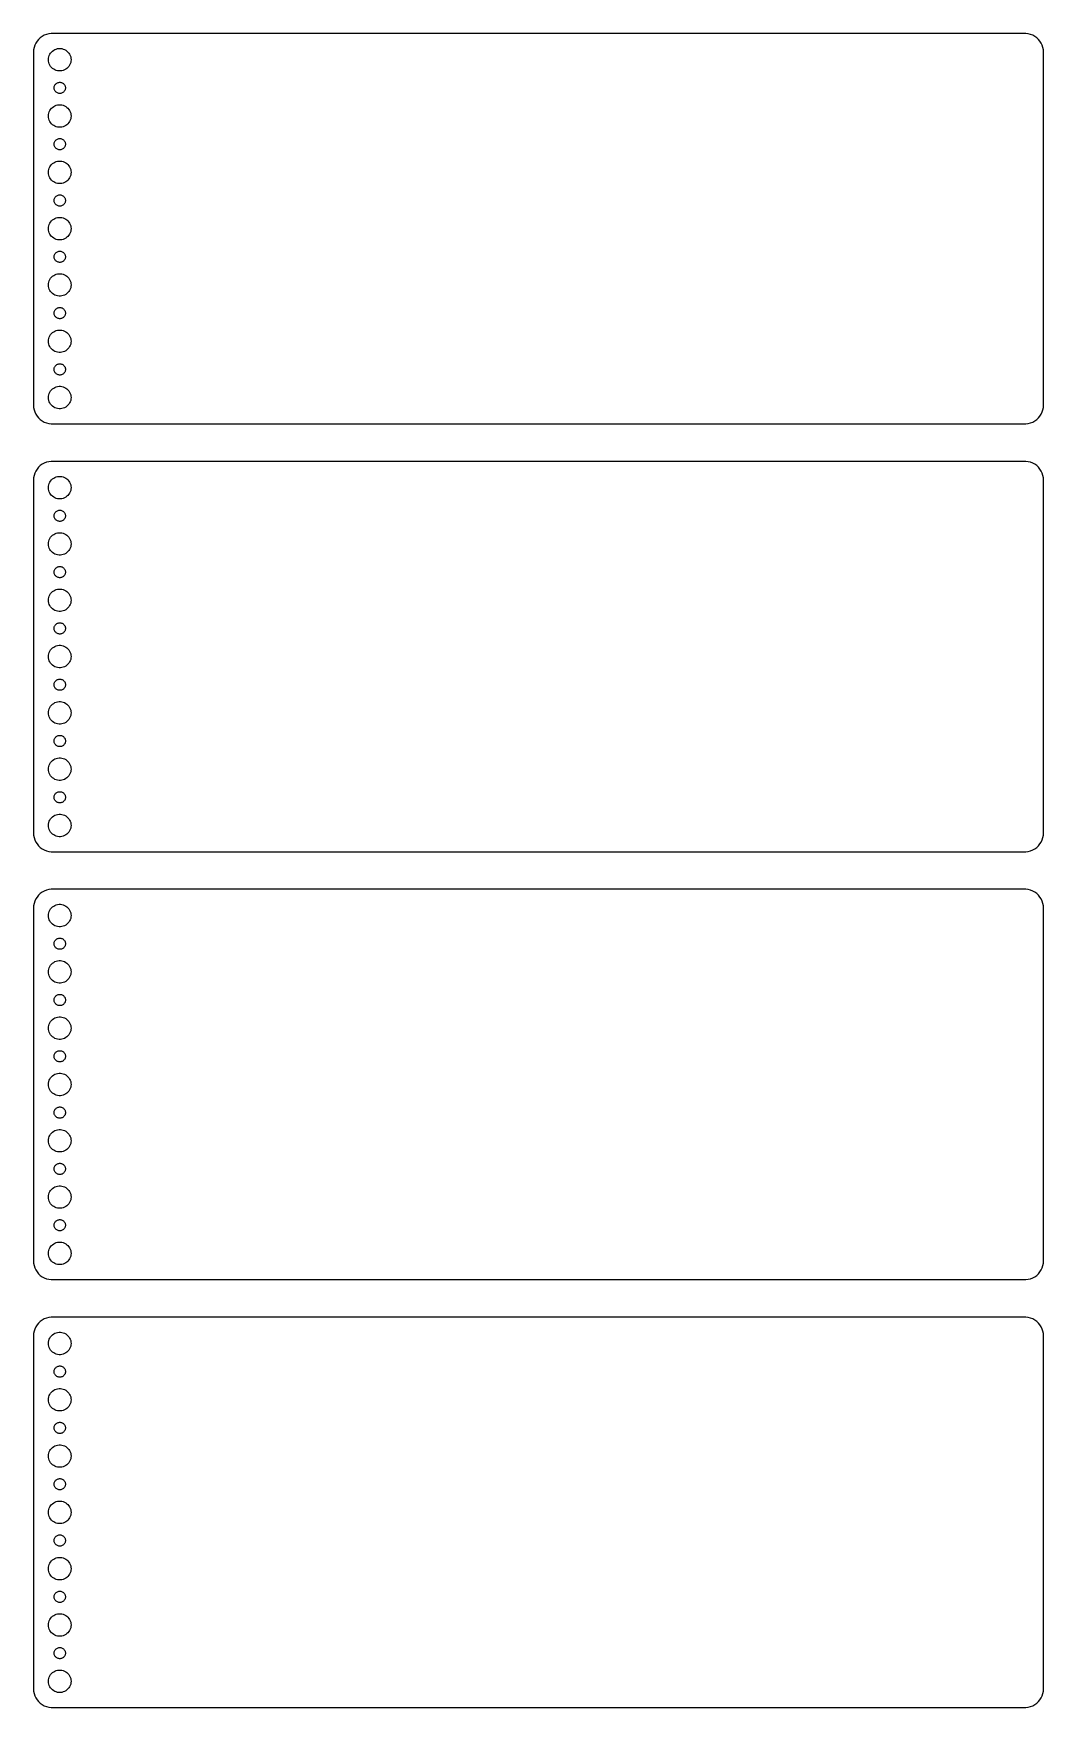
# Model space of a CAD drawing. Header units: metres. Extents: x -134 to 134, y 290 to 736.
import ezdxf

# ---------------------------------------------------------------- set-up
doc = ezdxf.new("R2010")
doc.units = ezdxf.units.M

msp = doc.modelspace()

# ---------------------------------------------------------------- linework, layer by layer
for p, q in [((-130.437, 735.911), (-131.045, 735.755)), ((-129.814, 735.99), (-130.437, 735.911)), ((129.814, 735.99), (-129.814, 735.99)), ((130.437, 735.911), (129.814, 735.99)), ((131.045, 735.755), (130.437, 735.911)), ((-134.461, 731.627), (-134.5, 731)), ((-134.343, 732.243), (-134.461, 731.627)), ((-134.149, 732.841), (-134.343, 732.243)), ((-133.882, 733.409), (-134.149, 732.841)), ((-133.545, 733.939), (-133.882, 733.409)), ((-133.145, 734.423), (-133.545, 733.939)), ((-132.687, 734.853), (-133.145, 734.423)), ((-132.179, 735.222), (-132.687, 734.853)), ((-131.629, 735.524), (-132.179, 735.222)), ((-131.045, 735.755), (-131.629, 735.524)), ((-129.412, 731.312), (-129.107, 731.533)), ((-129.107, 731.533), (-128.777, 731.714)), ((-128.777, 731.714), (-128.427, 731.853)), ((-128.427, 731.853), (-128.062, 731.947)), ((-128.062, 731.947), (-127.688, 731.994)), ((-127.688, 731.994), (-127.312, 731.994)), ((-127.312, 731.994), (-126.938, 731.947)), ((-126.938, 731.947), (-126.573, 731.853)), ((-126.573, 731.853), (-126.223, 731.714)), ((-126.223, 731.714), (-125.893, 731.533)), ((-125.893, 731.533), (-125.588, 731.312)), ((131.629, 735.524), (131.045, 735.755)), ((132.179, 735.222), (131.629, 735.524)), ((132.687, 734.853), (132.179, 735.222)), ((133.145, 734.423), (132.687, 734.853)), ((133.545, 733.939), (133.145, 734.423)), ((133.882, 733.409), (133.545, 733.939)), ((134.149, 732.841), (133.882, 733.409)), ((134.343, 732.243), (134.149, 732.841)), ((134.461, 731.627), (134.343, 732.243)), ((134.5, 731), (134.461, 731.627)), ((-134.5, 731), (-134.5, 637)), ((-130.5, 729), (-130.476, 729.376)), ((-130.476, 728.624), (-130.5, 729)), ((-130.476, 729.376), (-130.406, 729.746)), ((-130.406, 728.254), (-130.476, 728.624)), ((-130.406, 729.746), (-130.289, 730.104)), ((-130.289, 727.896), (-130.406, 728.254)), ((-130.289, 730.104), (-130.129, 730.445)), ((-130.129, 727.555), (-130.289, 727.896)), ((-130.129, 730.445), (-129.927, 730.763)), ((-129.927, 727.237), (-130.129, 727.555)), ((-129.927, 730.763), (-129.687, 731.054)), ((-129.687, 726.946), (-129.927, 727.237)), ((-129.687, 731.054), (-129.412, 731.312)), ((-125.588, 731.312), (-125.313, 731.054)), ((-125.313, 731.054), (-125.073, 730.763)), ((-125.073, 727.237), (-125.313, 726.946)), ((-125.073, 730.763), (-124.871, 730.445)), ((-124.871, 727.555), (-125.073, 727.237)), ((-124.871, 730.445), (-124.711, 730.104)), ((-124.711, 727.896), (-124.871, 727.555)), ((-124.711, 730.104), (-124.594, 729.746)), ((-124.594, 728.254), (-124.711, 727.896)), ((-124.594, 729.746), (-124.524, 729.376)), ((-124.524, 728.624), (-124.594, 728.254)), ((-124.524, 729.376), (-124.5, 729)), ((-124.5, 729), (-124.524, 728.624)), ((134.5, 637), (134.5, 731)), ((-129.412, 726.688), (-129.687, 726.946)), ((-129.107, 726.467), (-129.412, 726.688)), ((-128.777, 726.286), (-129.107, 726.467)), ((-128.427, 726.147), (-128.777, 726.286)), ((-128.714, 722.382), (-128.593, 722.527)), ((-128.593, 722.527), (-128.456, 722.656)), ((-128.456, 722.656), (-128.304, 722.766)), ((-128.062, 726.053), (-128.427, 726.147)), ((-128.304, 722.766), (-128.139, 722.857)), ((-128.139, 722.857), (-127.964, 722.927)), ((-127.688, 726.006), (-128.062, 726.053)), ((-127.964, 722.927), (-127.781, 722.973)), ((-127.781, 722.973), (-127.594, 722.997)), ((-127.312, 726.006), (-127.688, 726.006)), ((-127.594, 722.997), (-127.406, 722.997)), ((-127.406, 722.997), (-127.219, 722.973)), ((-126.938, 726.053), (-127.312, 726.006)), ((-127.219, 722.973), (-127.036, 722.927)), ((-127.036, 722.927), (-126.861, 722.857)), ((-126.573, 726.147), (-126.938, 726.053)), ((-126.861, 722.857), (-126.696, 722.766)), ((-126.696, 722.766), (-126.544, 722.656)), ((-126.223, 726.286), (-126.573, 726.147)), ((-126.544, 722.656), (-126.407, 722.527)), ((-126.407, 722.527), (-126.286, 722.382)), ((-125.893, 726.467), (-126.223, 726.286)), ((-125.588, 726.688), (-125.893, 726.467)), ((-125.313, 726.946), (-125.588, 726.688)), ((-129, 721.5), (-128.988, 721.688)), ((-128.988, 721.312), (-129, 721.5)), ((-128.988, 721.688), (-128.953, 721.873)), ((-128.953, 721.127), (-128.988, 721.312)), ((-128.953, 721.873), (-128.895, 722.052)), ((-128.895, 720.948), (-128.953, 721.127)), ((-128.895, 722.052), (-128.814, 722.223)), ((-128.814, 720.777), (-128.895, 720.948)), ((-128.814, 722.223), (-128.714, 722.382)), ((-128.714, 720.618), (-128.814, 720.777)), ((-128.593, 720.473), (-128.714, 720.618)), ((-128.456, 720.344), (-128.593, 720.473)), ((-128.304, 720.234), (-128.456, 720.344)), ((-128.139, 720.143), (-128.304, 720.234)), ((-127.964, 720.073), (-128.139, 720.143)), ((-127.781, 720.027), (-127.964, 720.073)), ((-127.594, 720.003), (-127.781, 720.027)), ((-127.406, 720.003), (-127.594, 720.003)), ((-127.219, 720.027), (-127.406, 720.003)), ((-127.036, 720.073), (-127.219, 720.027)), ((-126.861, 720.143), (-127.036, 720.073)), ((-126.696, 720.234), (-126.861, 720.143)), ((-126.544, 720.344), (-126.696, 720.234)), ((-126.407, 720.473), (-126.544, 720.344)), ((-126.286, 720.618), (-126.407, 720.473)), ((-126.286, 722.382), (-126.186, 722.223)), ((-126.186, 720.777), (-126.286, 720.618)), ((-126.186, 722.223), (-126.105, 722.052)), ((-126.105, 720.948), (-126.186, 720.777)), ((-126.105, 722.052), (-126.047, 721.873)), ((-126.047, 721.127), (-126.105, 720.948)), ((-126.047, 721.873), (-126.012, 721.688)), ((-126.012, 721.312), (-126.047, 721.127)), ((-126.012, 721.688), (-126, 721.5)), ((-126, 721.5), (-126.012, 721.312)), ((-130.5, 714), (-130.476, 714.376)), ((-130.476, 713.624), (-130.5, 714)), ((-130.476, 714.376), (-130.406, 714.746)), ((-130.406, 713.254), (-130.476, 713.624)), ((-130.406, 714.746), (-130.289, 715.104)), ((-130.289, 715.104), (-130.129, 715.445)), ((-130.129, 715.445), (-129.927, 715.763)), ((-129.927, 715.763), (-129.687, 716.054)), ((-129.687, 716.054), (-129.412, 716.312)), ((-129.412, 716.312), (-129.107, 716.533)), ((-129.107, 716.533), (-128.777, 716.714)), ((-128.777, 716.714), (-128.427, 716.853)), ((-128.427, 716.853), (-128.062, 716.947)), ((-128.062, 716.947), (-127.688, 716.994)), ((-127.688, 716.994), (-127.312, 716.994)), ((-127.312, 716.994), (-126.938, 716.947)), ((-126.938, 716.947), (-126.573, 716.853)), ((-126.573, 716.853), (-126.223, 716.714)), ((-126.223, 716.714), (-125.893, 716.533)), ((-125.893, 716.533), (-125.588, 716.312)), ((-125.588, 716.312), (-125.313, 716.054)), ((-125.313, 716.054), (-125.073, 715.763)), ((-125.073, 715.763), (-124.871, 715.445)), ((-124.871, 715.445), (-124.711, 715.104)), ((-124.711, 715.104), (-124.594, 714.746)), ((-124.594, 714.746), (-124.524, 714.376)), ((-124.524, 713.624), (-124.594, 713.254)), ((-124.524, 714.376), (-124.5, 714)), ((-124.5, 714), (-124.524, 713.624)), ((-130.289, 712.896), (-130.406, 713.254)), ((-130.129, 712.555), (-130.289, 712.896)), ((-129.927, 712.237), (-130.129, 712.555)), ((-129.687, 711.946), (-129.927, 712.237)), ((-129.412, 711.688), (-129.687, 711.946)), ((-129.107, 711.467), (-129.412, 711.688)), ((-128.777, 711.286), (-129.107, 711.467)), ((-128.427, 711.147), (-128.777, 711.286)), ((-128.062, 711.053), (-128.427, 711.147)), ((-127.688, 711.006), (-128.062, 711.053)), ((-127.312, 711.006), (-127.688, 711.006)), ((-126.938, 711.053), (-127.312, 711.006)), ((-126.573, 711.147), (-126.938, 711.053)), ((-126.223, 711.286), (-126.573, 711.147)), ((-125.893, 711.467), (-126.223, 711.286)), ((-125.588, 711.688), (-125.893, 711.467)), ((-125.313, 711.946), (-125.588, 711.688)), ((-125.073, 712.237), (-125.313, 711.946)), ((-124.871, 712.555), (-125.073, 712.237)), ((-124.711, 712.896), (-124.871, 712.555)), ((-124.594, 713.254), (-124.711, 712.896)), ((-129, 706.5), (-128.988, 706.688)), ((-128.988, 706.312), (-129, 706.5)), ((-128.988, 706.688), (-128.953, 706.873)), ((-128.953, 706.127), (-128.988, 706.312)), ((-128.953, 706.873), (-128.895, 707.052)), ((-128.895, 705.948), (-128.953, 706.127)), ((-128.895, 707.052), (-128.814, 707.223)), ((-128.814, 705.777), (-128.895, 705.948)), ((-128.814, 707.223), (-128.714, 707.382)), ((-128.714, 705.618), (-128.814, 705.777)), ((-128.714, 707.382), (-128.593, 707.527)), ((-128.593, 705.473), (-128.714, 705.618)), ((-128.593, 707.527), (-128.456, 707.656)), ((-128.456, 705.344), (-128.593, 705.473)), ((-128.456, 707.656), (-128.304, 707.766)), ((-128.304, 705.234), (-128.456, 705.344)), ((-128.304, 707.766), (-128.139, 707.857)), ((-128.139, 705.143), (-128.304, 705.234)), ((-128.139, 707.857), (-127.964, 707.927)), ((-127.964, 705.073), (-128.139, 705.143)), ((-127.964, 707.927), (-127.781, 707.973)), ((-127.781, 705.027), (-127.964, 705.073)), ((-127.781, 707.973), (-127.594, 707.997)), ((-127.594, 705.003), (-127.781, 705.027)), ((-127.594, 707.997), (-127.406, 707.997)), ((-127.406, 705.003), (-127.594, 705.003)), ((-127.406, 707.997), (-127.219, 707.973)), ((-127.219, 705.027), (-127.406, 705.003)), ((-127.219, 707.973), (-127.036, 707.927)), ((-127.036, 705.073), (-127.219, 705.027)), ((-127.036, 707.927), (-126.861, 707.857)), ((-126.861, 705.143), (-127.036, 705.073)), ((-126.861, 707.857), (-126.696, 707.766)), ((-126.696, 705.234), (-126.861, 705.143)), ((-126.696, 707.766), (-126.544, 707.656)), ((-126.544, 705.344), (-126.696, 705.234)), ((-126.544, 707.656), (-126.407, 707.527)), ((-126.407, 705.473), (-126.544, 705.344)), ((-126.407, 707.527), (-126.286, 707.382)), ((-126.286, 705.618), (-126.407, 705.473)), ((-126.286, 707.382), (-126.186, 707.223)), ((-126.186, 705.777), (-126.286, 705.618)), ((-126.186, 707.223), (-126.105, 707.052)), ((-126.105, 705.948), (-126.186, 705.777)), ((-126.105, 707.052), (-126.047, 706.873)), ((-126.047, 706.127), (-126.105, 705.948)), ((-126.047, 706.873), (-126.012, 706.688)), ((-126.012, 706.312), (-126.047, 706.127)), ((-126.012, 706.688), (-126, 706.5)), ((-126, 706.5), (-126.012, 706.312)), ((-130.289, 700.104), (-130.129, 700.445)), ((-130.129, 700.445), (-129.927, 700.763)), ((-129.927, 700.763), (-129.687, 701.054)), ((-129.687, 701.054), (-129.412, 701.312)), ((-129.412, 701.312), (-129.107, 701.533)), ((-129.107, 701.533), (-128.777, 701.714)), ((-128.777, 701.714), (-128.427, 701.853)), ((-128.427, 701.853), (-128.062, 701.947)), ((-128.062, 701.947), (-127.688, 701.994)), ((-127.688, 701.994), (-127.312, 701.994)), ((-127.312, 701.994), (-126.938, 701.947)), ((-126.938, 701.947), (-126.573, 701.853)), ((-126.573, 701.853), (-126.223, 701.714)), ((-126.223, 701.714), (-125.893, 701.533)), ((-125.893, 701.533), (-125.588, 701.312)), ((-125.588, 701.312), (-125.313, 701.054)), ((-125.313, 701.054), (-125.073, 700.763)), ((-125.073, 700.763), (-124.871, 700.445)), ((-124.871, 700.445), (-124.711, 700.104)), ((-130.5, 699), (-130.476, 699.376)), ((-130.476, 698.624), (-130.5, 699)), ((-130.476, 699.376), (-130.406, 699.746)), ((-130.406, 698.254), (-130.476, 698.624)), ((-130.406, 699.746), (-130.289, 700.104)), ((-130.289, 697.896), (-130.406, 698.254)), ((-130.129, 697.555), (-130.289, 697.896)), ((-129.927, 697.237), (-130.129, 697.555)), ((-129.687, 696.946), (-129.927, 697.237)), ((-129.412, 696.688), (-129.687, 696.946)), ((-129.107, 696.467), (-129.412, 696.688)), ((-128.777, 696.286), (-129.107, 696.467)), ((-128.427, 696.147), (-128.777, 696.286)), ((-128.062, 696.053), (-128.427, 696.147)), ((-127.688, 696.006), (-128.062, 696.053)), ((-127.312, 696.006), (-127.688, 696.006)), ((-126.938, 696.053), (-127.312, 696.006)), ((-126.573, 696.147), (-126.938, 696.053)), ((-126.223, 696.286), (-126.573, 696.147)), ((-125.893, 696.467), (-126.223, 696.286)), ((-125.588, 696.688), (-125.893, 696.467)), ((-125.313, 696.946), (-125.588, 696.688)), ((-125.073, 697.237), (-125.313, 696.946)), ((-124.871, 697.555), (-125.073, 697.237)), ((-124.711, 697.896), (-124.871, 697.555)), ((-124.711, 700.104), (-124.594, 699.746)), ((-124.594, 698.254), (-124.711, 697.896)), ((-124.594, 699.746), (-124.524, 699.376)), ((-124.524, 698.624), (-124.594, 698.254)), ((-124.524, 699.376), (-124.5, 699)), ((-124.5, 699), (-124.524, 698.624)), ((-129, 691.5), (-128.988, 691.688)), ((-128.988, 691.312), (-129, 691.5)), ((-128.988, 691.688), (-128.953, 691.873)), ((-128.953, 691.127), (-128.988, 691.312)), ((-128.953, 691.873), (-128.895, 692.052)), ((-128.895, 692.052), (-128.814, 692.223)), ((-128.814, 692.223), (-128.714, 692.382)), ((-128.714, 692.382), (-128.593, 692.527)), ((-128.593, 692.527), (-128.456, 692.656)), ((-128.456, 692.656), (-128.304, 692.766)), ((-128.304, 692.766), (-128.139, 692.857)), ((-128.139, 692.857), (-127.964, 692.927)), ((-127.964, 692.927), (-127.781, 692.973)), ((-127.781, 692.973), (-127.594, 692.997)), ((-127.594, 692.997), (-127.406, 692.997)), ((-127.406, 692.997), (-127.219, 692.973)), ((-127.219, 692.973), (-127.036, 692.927)), ((-127.036, 692.927), (-126.861, 692.857)), ((-126.861, 692.857), (-126.696, 692.766)), ((-126.696, 692.766), (-126.544, 692.656)), ((-126.544, 692.656), (-126.407, 692.527)), ((-126.407, 692.527), (-126.286, 692.382)), ((-126.286, 692.382), (-126.186, 692.223)), ((-126.186, 692.223), (-126.105, 692.052)), ((-126.105, 692.052), (-126.047, 691.873)), ((-126.047, 691.873), (-126.012, 691.688)), ((-126.012, 691.312), (-126.047, 691.127)), ((-126.012, 691.688), (-126, 691.5)), ((-126, 691.5), (-126.012, 691.312)), ((-128.895, 690.948), (-128.953, 691.127)), ((-128.814, 690.777), (-128.895, 690.948)), ((-128.714, 690.618), (-128.814, 690.777)), ((-128.777, 686.714), (-128.427, 686.853)), ((-128.593, 690.473), (-128.714, 690.618)), ((-128.456, 690.344), (-128.593, 690.473)), ((-128.304, 690.234), (-128.456, 690.344)), ((-128.427, 686.853), (-128.062, 686.947)), ((-128.139, 690.143), (-128.304, 690.234)), ((-127.964, 690.073), (-128.139, 690.143)), ((-128.062, 686.947), (-127.688, 686.994)), ((-127.781, 690.027), (-127.964, 690.073)), ((-127.594, 690.003), (-127.781, 690.027)), ((-127.688, 686.994), (-127.312, 686.994)), ((-127.406, 690.003), (-127.594, 690.003)), ((-127.219, 690.027), (-127.406, 690.003)), ((-127.312, 686.994), (-126.938, 686.947)), ((-127.036, 690.073), (-127.219, 690.027)), ((-126.861, 690.143), (-127.036, 690.073)), ((-126.938, 686.947), (-126.573, 686.853)), ((-126.696, 690.234), (-126.861, 690.143)), ((-126.544, 690.344), (-126.696, 690.234)), ((-126.573, 686.853), (-126.223, 686.714)), ((-126.407, 690.473), (-126.544, 690.344)), ((-126.286, 690.618), (-126.407, 690.473)), ((-126.186, 690.777), (-126.286, 690.618)), ((-126.105, 690.948), (-126.186, 690.777)), ((-126.047, 691.127), (-126.105, 690.948)), ((-130.5, 684), (-130.476, 684.376)), ((-130.476, 683.624), (-130.5, 684)), ((-130.476, 684.376), (-130.406, 684.746)), ((-130.406, 683.254), (-130.476, 683.624)), ((-130.406, 684.746), (-130.289, 685.104)), ((-130.289, 682.896), (-130.406, 683.254)), ((-130.289, 685.104), (-130.129, 685.445)), ((-130.129, 682.555), (-130.289, 682.896)), ((-130.129, 685.445), (-129.927, 685.763)), ((-129.927, 682.237), (-130.129, 682.555)), ((-129.927, 685.763), (-129.687, 686.054)), ((-129.687, 686.054), (-129.412, 686.312)), ((-129.412, 686.312), (-129.107, 686.533)), ((-129.107, 686.533), (-128.777, 686.714)), ((-126.223, 686.714), (-125.893, 686.533)), ((-125.893, 686.533), (-125.588, 686.312)), ((-125.588, 686.312), (-125.313, 686.054)), ((-125.313, 686.054), (-125.073, 685.763)), ((-125.073, 685.763), (-124.871, 685.445)), ((-124.871, 682.555), (-125.073, 682.237)), ((-124.871, 685.445), (-124.711, 685.104)), ((-124.711, 682.896), (-124.871, 682.555)), ((-124.711, 685.104), (-124.594, 684.746)), ((-124.594, 683.254), (-124.711, 682.896)), ((-124.594, 684.746), (-124.524, 684.376)), ((-124.524, 683.624), (-124.594, 683.254)), ((-124.524, 684.376), (-124.5, 684)), ((-124.5, 684), (-124.524, 683.624)), ((-129.687, 681.946), (-129.927, 682.237)), ((-129.412, 681.688), (-129.687, 681.946)), ((-129.107, 681.467), (-129.412, 681.688)), ((-128.777, 681.286), (-129.107, 681.467)), ((-128.427, 681.147), (-128.777, 681.286)), ((-128.062, 681.053), (-128.427, 681.147)), ((-128.139, 677.857), (-127.964, 677.927)), ((-127.688, 681.006), (-128.062, 681.053)), ((-127.964, 677.927), (-127.781, 677.973)), ((-127.781, 677.973), (-127.594, 677.997)), ((-127.312, 681.006), (-127.688, 681.006)), ((-127.594, 677.997), (-127.406, 677.997)), ((-127.406, 677.997), (-127.219, 677.973)), ((-126.938, 681.053), (-127.312, 681.006)), ((-127.219, 677.973), (-127.036, 677.927)), ((-127.036, 677.927), (-126.861, 677.857)), ((-126.573, 681.147), (-126.938, 681.053)), ((-126.223, 681.286), (-126.573, 681.147)), ((-125.893, 681.467), (-126.223, 681.286)), ((-125.588, 681.688), (-125.893, 681.467)), ((-125.313, 681.946), (-125.588, 681.688)), ((-125.073, 682.237), (-125.313, 681.946)), ((-129, 676.5), (-128.988, 676.688)), ((-128.988, 676.312), (-129, 676.5)), ((-128.988, 676.688), (-128.953, 676.873)), ((-128.953, 676.127), (-128.988, 676.312)), ((-128.953, 676.873), (-128.895, 677.052)), ((-128.895, 675.948), (-128.953, 676.127)), ((-128.895, 677.052), (-128.814, 677.223)), ((-128.814, 675.777), (-128.895, 675.948)), ((-128.814, 677.223), (-128.714, 677.382)), ((-128.714, 675.618), (-128.814, 675.777)), ((-128.714, 677.382), (-128.593, 677.527)), ((-128.593, 675.473), (-128.714, 675.618)), ((-128.593, 677.527), (-128.456, 677.656)), ((-128.456, 675.344), (-128.593, 675.473)), ((-128.456, 677.656), (-128.304, 677.766)), ((-128.304, 675.234), (-128.456, 675.344)), ((-128.304, 677.766), (-128.139, 677.857)), ((-128.139, 675.143), (-128.304, 675.234)), ((-127.964, 675.073), (-128.139, 675.143)), ((-127.781, 675.027), (-127.964, 675.073)), ((-127.594, 675.003), (-127.781, 675.027)), ((-127.406, 675.003), (-127.594, 675.003)), ((-127.219, 675.027), (-127.406, 675.003)), ((-127.036, 675.073), (-127.219, 675.027)), ((-126.861, 675.143), (-127.036, 675.073)), ((-126.861, 677.857), (-126.696, 677.766)), ((-126.696, 675.234), (-126.861, 675.143)), ((-126.696, 677.766), (-126.544, 677.656)), ((-126.544, 675.344), (-126.696, 675.234)), ((-126.544, 677.656), (-126.407, 677.527)), ((-126.407, 675.473), (-126.544, 675.344)), ((-126.407, 677.527), (-126.286, 677.382)), ((-126.286, 675.618), (-126.407, 675.473)), ((-126.286, 677.382), (-126.186, 677.223)), ((-126.186, 675.777), (-126.286, 675.618)), ((-126.186, 677.223), (-126.105, 677.052)), ((-126.105, 675.948), (-126.186, 675.777)), ((-126.105, 677.052), (-126.047, 676.873)), ((-126.047, 676.127), (-126.105, 675.948)), ((-126.047, 676.873), (-126.012, 676.688)), ((-126.012, 676.312), (-126.047, 676.127)), ((-126.012, 676.688), (-126, 676.5)), ((-126, 676.5), (-126.012, 676.312)), ((-130.5, 669), (-130.476, 669.376)), ((-130.476, 668.624), (-130.5, 669)), ((-130.476, 669.376), (-130.406, 669.746)), ((-130.406, 669.746), (-130.289, 670.104)), ((-130.289, 670.104), (-130.129, 670.445)), ((-130.129, 670.445), (-129.927, 670.763)), ((-129.927, 670.763), (-129.687, 671.054)), ((-129.687, 671.054), (-129.412, 671.312)), ((-129.412, 671.312), (-129.107, 671.533)), ((-129.107, 671.533), (-128.777, 671.714)), ((-128.777, 671.714), (-128.427, 671.853)), ((-128.427, 671.853), (-128.062, 671.947)), ((-128.062, 671.947), (-127.688, 671.994)), ((-127.688, 671.994), (-127.312, 671.994)), ((-127.312, 671.994), (-126.938, 671.947)), ((-126.938, 671.947), (-126.573, 671.853)), ((-126.573, 671.853), (-126.223, 671.714)), ((-126.223, 671.714), (-125.893, 671.533)), ((-125.893, 671.533), (-125.588, 671.312)), ((-125.588, 671.312), (-125.313, 671.054)), ((-125.313, 671.054), (-125.073, 670.763)), ((-125.073, 670.763), (-124.871, 670.445)), ((-124.871, 670.445), (-124.711, 670.104)), ((-124.711, 670.104), (-124.594, 669.746)), ((-124.594, 669.746), (-124.524, 669.376)), ((-124.524, 669.376), (-124.5, 669)), ((-124.5, 669), (-124.524, 668.624)), ((-130.406, 668.254), (-130.476, 668.624)), ((-130.289, 667.896), (-130.406, 668.254)), ((-130.129, 667.555), (-130.289, 667.896)), ((-129.927, 667.237), (-130.129, 667.555)), ((-129.687, 666.946), (-129.927, 667.237)), ((-129.412, 666.688), (-129.687, 666.946)), ((-129.107, 666.467), (-129.412, 666.688)), ((-128.777, 666.286), (-129.107, 666.467)), ((-128.427, 666.147), (-128.777, 666.286)), ((-128.062, 666.053), (-128.427, 666.147)), ((-127.688, 666.006), (-128.062, 666.053)), ((-127.312, 666.006), (-127.688, 666.006)), ((-126.938, 666.053), (-127.312, 666.006)), ((-126.573, 666.147), (-126.938, 666.053)), ((-126.223, 666.286), (-126.573, 666.147)), ((-125.893, 666.467), (-126.223, 666.286)), ((-125.588, 666.688), (-125.893, 666.467)), ((-125.313, 666.946), (-125.588, 666.688)), ((-125.073, 667.237), (-125.313, 666.946)), ((-124.871, 667.555), (-125.073, 667.237)), ((-124.711, 667.896), (-124.871, 667.555)), ((-124.594, 668.254), (-124.711, 667.896)), ((-124.524, 668.624), (-124.594, 668.254)), ((-129, 661.5), (-128.988, 661.688)), ((-128.988, 661.312), (-129, 661.5)), ((-128.988, 661.688), (-128.953, 661.873)), ((-128.953, 661.127), (-128.988, 661.312)), ((-128.953, 661.873), (-128.895, 662.052)), ((-128.895, 660.948), (-128.953, 661.127)), ((-128.895, 662.052), (-128.814, 662.223)), ((-128.814, 660.777), (-128.895, 660.948)), ((-128.814, 662.223), (-128.714, 662.382)), ((-128.714, 660.618), (-128.814, 660.777)), ((-128.714, 662.382), (-128.593, 662.527)), ((-128.593, 660.473), (-128.714, 660.618)), ((-128.593, 662.527), (-128.456, 662.656)), ((-128.456, 660.344), (-128.593, 660.473)), ((-128.456, 662.656), (-128.304, 662.766)), ((-128.304, 660.234), (-128.456, 660.344)), ((-128.304, 662.766), (-128.139, 662.857)), ((-128.139, 660.143), (-128.304, 660.234)), ((-128.139, 662.857), (-127.964, 662.927)), ((-127.964, 660.073), (-128.139, 660.143)), ((-127.964, 662.927), (-127.781, 662.973)), ((-127.781, 660.027), (-127.964, 660.073)), ((-127.781, 662.973), (-127.594, 662.997)), ((-127.594, 662.997), (-127.406, 662.997)), ((-127.406, 662.997), (-127.219, 662.973)), ((-127.219, 662.973), (-127.036, 662.927)), ((-127.036, 660.073), (-127.219, 660.027)), ((-127.036, 662.927), (-126.861, 662.857)), ((-126.861, 660.143), (-127.036, 660.073)), ((-126.861, 662.857), (-126.696, 662.766)), ((-126.696, 660.234), (-126.861, 660.143)), ((-126.696, 662.766), (-126.544, 662.656)), ((-126.544, 660.344), (-126.696, 660.234)), ((-126.544, 662.656), (-126.407, 662.527)), ((-126.407, 660.473), (-126.544, 660.344)), ((-126.407, 662.527), (-126.286, 662.382)), ((-126.286, 660.618), (-126.407, 660.473)), ((-126.286, 662.382), (-126.186, 662.223)), ((-126.186, 660.777), (-126.286, 660.618)), ((-126.186, 662.223), (-126.105, 662.052)), ((-126.105, 660.948), (-126.186, 660.777)), ((-126.105, 662.052), (-126.047, 661.873)), ((-126.047, 661.127), (-126.105, 660.948)), ((-126.047, 661.873), (-126.012, 661.688)), ((-126.012, 661.312), (-126.047, 661.127)), ((-126.012, 661.688), (-126, 661.5)), ((-126, 661.5), (-126.012, 661.312)), ((-130.129, 655.445), (-129.927, 655.763)), ((-129.927, 655.763), (-129.687, 656.054)), ((-129.687, 656.054), (-129.412, 656.312)), ((-129.412, 656.312), (-129.107, 656.533)), ((-129.107, 656.533), (-128.777, 656.714)), ((-128.777, 656.714), (-128.427, 656.853)), ((-128.427, 656.853), (-128.062, 656.947)), ((-128.062, 656.947), (-127.688, 656.994)), ((-127.594, 660.003), (-127.781, 660.027)), ((-127.688, 656.994), (-127.312, 656.994)), ((-127.406, 660.003), (-127.594, 660.003)), ((-127.219, 660.027), (-127.406, 660.003)), ((-127.312, 656.994), (-126.938, 656.947)), ((-126.938, 656.947), (-126.573, 656.853)), ((-126.573, 656.853), (-126.223, 656.714)), ((-126.223, 656.714), (-125.893, 656.533)), ((-125.893, 656.533), (-125.588, 656.312)), ((-125.588, 656.312), (-125.313, 656.054)), ((-125.313, 656.054), (-125.073, 655.763)), ((-125.073, 655.763), (-124.871, 655.445)), ((-130.5, 654), (-130.476, 654.376)), ((-130.476, 653.624), (-130.5, 654)), ((-130.476, 654.376), (-130.406, 654.746)), ((-130.406, 653.254), (-130.476, 653.624)), ((-130.406, 654.746), (-130.289, 655.104)), ((-130.289, 652.896), (-130.406, 653.254)), ((-130.289, 655.104), (-130.129, 655.445)), ((-130.129, 652.555), (-130.289, 652.896)), ((-129.927, 652.237), (-130.129, 652.555)), ((-129.687, 651.946), (-129.927, 652.237)), ((-129.412, 651.688), (-129.687, 651.946)), ((-129.107, 651.467), (-129.412, 651.688)), ((-128.777, 651.286), (-129.107, 651.467)), ((-128.427, 651.147), (-128.777, 651.286)), ((-128.062, 651.053), (-128.427, 651.147)), ((-126.573, 651.147), (-126.938, 651.053)), ((-126.223, 651.286), (-126.573, 651.147)), ((-125.893, 651.467), (-126.223, 651.286)), ((-125.588, 651.688), (-125.893, 651.467)), ((-125.313, 651.946), (-125.588, 651.688)), ((-125.073, 652.237), (-125.313, 651.946)), ((-124.871, 652.555), (-125.073, 652.237)), ((-124.871, 655.445), (-124.711, 655.104)), ((-124.711, 652.896), (-124.871, 652.555)), ((-124.711, 655.104), (-124.594, 654.746)), ((-124.594, 653.254), (-124.711, 652.896)), ((-124.594, 654.746), (-124.524, 654.376)), ((-124.524, 653.624), (-124.594, 653.254)), ((-124.524, 654.376), (-124.5, 654)), ((-124.5, 654), (-124.524, 653.624)), ((-129, 646.5), (-128.988, 646.688)), ((-128.988, 646.688), (-128.953, 646.873)), ((-128.953, 646.873), (-128.895, 647.052)), ((-128.895, 647.052), (-128.814, 647.223)), ((-128.814, 647.223), (-128.714, 647.382)), ((-128.714, 647.382), (-128.593, 647.527)), ((-128.593, 647.527), (-128.456, 647.656)), ((-128.456, 647.656), (-128.304, 647.766)), ((-128.304, 647.766), (-128.139, 647.857)), ((-128.139, 647.857), (-127.964, 647.927)), ((-127.688, 651.006), (-128.062, 651.053)), ((-127.964, 647.927), (-127.781, 647.973)), ((-127.781, 647.973), (-127.594, 647.997)), ((-127.312, 651.006), (-127.688, 651.006)), ((-127.594, 647.997), (-127.406, 647.997)), ((-127.406, 647.997), (-127.219, 647.973)), ((-126.938, 651.053), (-127.312, 651.006)), ((-127.219, 647.973), (-127.036, 647.927)), ((-127.036, 647.927), (-126.861, 647.857)), ((-126.861, 647.857), (-126.696, 647.766)), ((-126.696, 647.766), (-126.544, 647.656)), ((-126.544, 647.656), (-126.407, 647.527)), ((-126.407, 647.527), (-126.286, 647.382)), ((-126.286, 647.382), (-126.186, 647.223)), ((-126.186, 647.223), (-126.105, 647.052)), ((-126.105, 647.052), (-126.047, 646.873)), ((-126.047, 646.873), (-126.012, 646.688)), ((-126.012, 646.688), (-126, 646.5)), ((-128.988, 646.312), (-129, 646.5)), ((-128.953, 646.127), (-128.988, 646.312)), ((-128.895, 645.948), (-128.953, 646.127)), ((-128.814, 645.777), (-128.895, 645.948)), ((-128.714, 645.618), (-128.814, 645.777)), ((-128.593, 645.473), (-128.714, 645.618)), ((-128.456, 645.344), (-128.593, 645.473)), ((-128.304, 645.234), (-128.456, 645.344)), ((-128.139, 645.143), (-128.304, 645.234)), ((-127.964, 645.073), (-128.139, 645.143)), ((-127.781, 645.027), (-127.964, 645.073)), ((-127.594, 645.003), (-127.781, 645.027)), ((-127.406, 645.003), (-127.594, 645.003)), ((-127.219, 645.027), (-127.406, 645.003)), ((-127.036, 645.073), (-127.219, 645.027)), ((-126.861, 645.143), (-127.036, 645.073)), ((-126.696, 645.234), (-126.861, 645.143)), ((-126.544, 645.344), (-126.696, 645.234)), ((-126.407, 645.473), (-126.544, 645.344)), ((-126.286, 645.618), (-126.407, 645.473)), ((-126.186, 645.777), (-126.286, 645.618)), ((-126.105, 645.948), (-126.186, 645.777)), ((-126.047, 646.127), (-126.105, 645.948)), ((-126.012, 646.312), (-126.047, 646.127)), ((-126, 646.5), (-126.012, 646.312)), ((-130.5, 639), (-130.476, 639.376)), ((-130.476, 638.624), (-130.5, 639)), ((-130.476, 639.376), (-130.406, 639.746)), ((-130.406, 638.254), (-130.476, 638.624)), ((-130.406, 639.746), (-130.289, 640.104)), ((-130.289, 637.896), (-130.406, 638.254)), ((-130.289, 640.104), (-130.129, 640.445)), ((-130.129, 637.555), (-130.289, 637.896)), ((-130.129, 640.445), (-129.927, 640.763)), ((-129.927, 640.763), (-129.687, 641.054)), ((-129.687, 641.054), (-129.412, 641.312)), ((-129.412, 641.312), (-129.107, 641.533)), ((-129.107, 641.533), (-128.777, 641.714)), ((-128.777, 641.714), (-128.427, 641.853)), ((-128.427, 641.853), (-128.062, 641.947)), ((-128.062, 641.947), (-127.688, 641.994)), ((-127.688, 641.994), (-127.312, 641.994)), ((-127.312, 641.994), (-126.938, 641.947)), ((-126.938, 641.947), (-126.573, 641.853)), ((-126.573, 641.853), (-126.223, 641.714)), ((-126.223, 641.714), (-125.893, 641.533)), ((-125.893, 641.533), (-125.588, 641.312)), ((-125.588, 641.312), (-125.313, 641.054)), ((-125.313, 641.054), (-125.073, 640.763)), ((-125.073, 640.763), (-124.871, 640.445)), ((-124.871, 640.445), (-124.711, 640.104)), ((-124.711, 637.896), (-124.871, 637.555)), ((-124.711, 640.104), (-124.594, 639.746)), ((-124.594, 638.254), (-124.711, 637.896)), ((-124.594, 639.746), (-124.524, 639.376)), ((-124.524, 638.624), (-124.594, 638.254)), ((-124.524, 639.376), (-124.5, 639)), ((-124.5, 639), (-124.524, 638.624)), ((-134.5, 637), (-134.461, 636.373)), ((-134.461, 636.373), (-134.343, 635.757)), ((-134.343, 635.757), (-134.149, 635.159)), ((-134.149, 635.159), (-133.882, 634.591)), ((-133.882, 634.591), (-133.545, 634.061)), ((-133.545, 634.061), (-133.145, 633.577)), ((-133.145, 633.577), (-132.687, 633.147)), ((-129.927, 637.237), (-130.129, 637.555)), ((-129.687, 636.946), (-129.927, 637.237)), ((-129.412, 636.688), (-129.687, 636.946)), ((-129.107, 636.467), (-129.412, 636.688)), ((-128.777, 636.286), (-129.107, 636.467)), ((-128.427, 636.147), (-128.777, 636.286)), ((-128.062, 636.053), (-128.427, 636.147)), ((-127.688, 636.006), (-128.062, 636.053)), ((-127.312, 636.006), (-127.688, 636.006)), ((-126.938, 636.053), (-127.312, 636.006)), ((-126.573, 636.147), (-126.938, 636.053)), ((-126.223, 636.286), (-126.573, 636.147)), ((-125.893, 636.467), (-126.223, 636.286)), ((-125.588, 636.688), (-125.893, 636.467)), ((-125.313, 636.946), (-125.588, 636.688)), ((-125.073, 637.237), (-125.313, 636.946)), ((-124.871, 637.555), (-125.073, 637.237)), ((132.687, 633.147), (133.145, 633.577)), ((133.145, 633.577), (133.545, 634.061)), ((133.545, 634.061), (133.882, 634.591)), ((133.882, 634.591), (134.149, 635.159)), ((134.149, 635.159), (134.343, 635.757)), ((134.343, 635.757), (134.461, 636.373)), ((134.461, 636.373), (134.5, 637)), ((-132.687, 633.147), (-132.179, 632.778)), ((-132.179, 632.778), (-131.629, 632.476)), ((-131.629, 632.476), (-131.045, 632.245)), ((-131.045, 632.245), (-130.437, 632.089)), ((-130.437, 632.089), (-129.814, 632.01)), ((-129.814, 632.01), (129.814, 632.01)), ((129.814, 632.01), (130.437, 632.089)), ((130.437, 632.089), (131.045, 632.245)), ((131.045, 632.245), (131.629, 632.476)), ((131.629, 632.476), (132.179, 632.778)), ((132.179, 632.778), (132.687, 633.147)), ((-133.545, 619.939), (-133.882, 619.409)), ((-133.145, 620.423), (-133.545, 619.939)), ((-132.687, 620.853), (-133.145, 620.423)), ((-132.179, 621.222), (-132.687, 620.853)), ((-131.629, 621.524), (-132.179, 621.222)), ((-131.045, 621.755), (-131.629, 621.524)), ((-130.437, 621.911), (-131.045, 621.755)), ((-129.814, 621.99), (-130.437, 621.911)), ((129.814, 621.99), (-129.814, 621.99)), ((130.437, 621.911), (129.814, 621.99)), ((131.045, 621.755), (130.437, 621.911)), ((131.629, 621.524), (131.045, 621.755)), ((132.179, 621.222), (131.629, 621.524)), ((132.687, 620.853), (132.179, 621.222)), ((133.145, 620.423), (132.687, 620.853)), ((133.545, 619.939), (133.145, 620.423)), ((133.882, 619.409), (133.545, 619.939)), ((-134.461, 617.627), (-134.5, 617)), ((-134.5, 617), (-134.5, 523)), ((-134.343, 618.243), (-134.461, 617.627)), ((-134.149, 618.841), (-134.343, 618.243)), ((-133.882, 619.409), (-134.149, 618.841)), ((-130.476, 615.376), (-130.406, 615.746)), ((-130.406, 615.746), (-130.289, 616.104)), ((-130.289, 616.104), (-130.129, 616.445)), ((-130.129, 616.445), (-129.927, 616.763)), ((-129.927, 616.763), (-129.687, 617.054)), ((-129.687, 617.054), (-129.412, 617.312)), ((-129.412, 617.312), (-129.107, 617.533)), ((-129.107, 617.533), (-128.777, 617.714)), ((-128.777, 617.714), (-128.427, 617.853)), ((-128.427, 617.853), (-128.062, 617.947)), ((-128.062, 617.947), (-127.688, 617.994)), ((-127.688, 617.994), (-127.312, 617.994)), ((-127.312, 617.994), (-126.938, 617.947)), ((-126.938, 617.947), (-126.573, 617.853)), ((-126.573, 617.853), (-126.223, 617.714)), ((-126.223, 617.714), (-125.893, 617.533)), ((-125.893, 617.533), (-125.588, 617.312)), ((-125.588, 617.312), (-125.313, 617.054)), ((-125.313, 617.054), (-125.073, 616.763)), ((-125.073, 616.763), (-124.871, 616.445)), ((-124.871, 616.445), (-124.711, 616.104)), ((-124.711, 616.104), (-124.594, 615.746)), ((-124.594, 615.746), (-124.524, 615.376)), ((134.149, 618.841), (133.882, 619.409)), ((134.343, 618.243), (134.149, 618.841)), ((134.461, 617.627), (134.343, 618.243)), ((134.5, 617), (134.461, 617.627)), ((134.5, 523), (134.5, 617)), ((-130.5, 615), (-130.476, 615.376)), ((-130.476, 614.624), (-130.5, 615)), ((-130.406, 614.254), (-130.476, 614.624)), ((-130.289, 613.896), (-130.406, 614.254)), ((-130.129, 613.555), (-130.289, 613.896)), ((-129.927, 613.237), (-130.129, 613.555)), ((-129.687, 612.946), (-129.927, 613.237)), ((-129.412, 612.688), (-129.687, 612.946)), ((-129.107, 612.467), (-129.412, 612.688)), ((-128.777, 612.286), (-129.107, 612.467)), ((-128.427, 612.147), (-128.777, 612.286)), ((-128.062, 612.053), (-128.427, 612.147)), ((-127.688, 612.006), (-128.062, 612.053)), ((-127.312, 612.006), (-127.688, 612.006)), ((-126.938, 612.053), (-127.312, 612.006)), ((-126.573, 612.147), (-126.938, 612.053)), ((-126.223, 612.286), (-126.573, 612.147)), ((-125.893, 612.467), (-126.223, 612.286)), ((-125.588, 612.688), (-125.893, 612.467)), ((-125.313, 612.946), (-125.588, 612.688)), ((-125.073, 613.237), (-125.313, 612.946)), ((-124.871, 613.555), (-125.073, 613.237)), ((-124.711, 613.896), (-124.871, 613.555)), ((-124.594, 614.254), (-124.711, 613.896)), ((-124.524, 614.624), (-124.594, 614.254)), ((-124.524, 615.376), (-124.5, 615)), ((-124.5, 615), (-124.524, 614.624)), ((-129, 607.5), (-128.988, 607.688)), ((-128.988, 607.312), (-129, 607.5)), ((-128.988, 607.688), (-128.953, 607.873)), ((-128.953, 607.127), (-128.988, 607.312)), ((-128.953, 607.873), (-128.895, 608.052)), ((-128.895, 606.948), (-128.953, 607.127)), ((-128.895, 608.052), (-128.814, 608.223)), ((-128.814, 606.777), (-128.895, 606.948)), ((-128.814, 608.223), (-128.714, 608.382)), ((-128.714, 606.618), (-128.814, 606.777)), ((-128.714, 608.382), (-128.593, 608.527)), ((-128.593, 606.473), (-128.714, 606.618)), ((-128.593, 608.527), (-128.456, 608.656)), ((-128.456, 608.656), (-128.304, 608.766)), ((-128.304, 608.766), (-128.139, 608.857)), ((-128.139, 608.857), (-127.964, 608.927)), ((-127.964, 608.927), (-127.781, 608.973)), ((-127.781, 608.973), (-127.594, 608.997)), ((-127.594, 608.997), (-127.406, 608.997)), ((-127.406, 608.997), (-127.219, 608.973)), ((-127.219, 608.973), (-127.036, 608.927)), ((-127.036, 608.927), (-126.861, 608.857)), ((-126.861, 608.857), (-126.696, 608.766)), ((-126.696, 608.766), (-126.544, 608.656)), ((-126.544, 608.656), (-126.407, 608.527)), ((-126.407, 608.527), (-126.286, 608.382)), ((-126.286, 606.618), (-126.407, 606.473)), ((-126.286, 608.382), (-126.186, 608.223)), ((-126.186, 606.777), (-126.286, 606.618)), ((-126.186, 608.223), (-126.105, 608.052)), ((-126.105, 606.948), (-126.186, 606.777)), ((-126.105, 608.052), (-126.047, 607.873)), ((-126.047, 607.127), (-126.105, 606.948)), ((-126.047, 607.873), (-126.012, 607.688)), ((-126.012, 607.312), (-126.047, 607.127)), ((-126.012, 607.688), (-126, 607.5)), ((-126, 607.5), (-126.012, 607.312)), ((-129.687, 602.054), (-129.412, 602.312)), ((-129.412, 602.312), (-129.107, 602.533)), ((-129.107, 602.533), (-128.777, 602.714)), ((-128.777, 602.714), (-128.427, 602.853)), ((-128.456, 606.344), (-128.593, 606.473)), ((-128.304, 606.234), (-128.456, 606.344)), ((-128.427, 602.853), (-128.062, 602.947)), ((-128.139, 606.143), (-128.304, 606.234)), ((-127.964, 606.073), (-128.139, 606.143)), ((-128.062, 602.947), (-127.688, 602.994)), ((-127.781, 606.027), (-127.964, 606.073)), ((-127.594, 606.003), (-127.781, 606.027)), ((-127.688, 602.994), (-127.312, 602.994)), ((-127.406, 606.003), (-127.594, 606.003)), ((-127.219, 606.027), (-127.406, 606.003)), ((-127.312, 602.994), (-126.938, 602.947)), ((-127.036, 606.073), (-127.219, 606.027)), ((-126.861, 606.143), (-127.036, 606.073)), ((-126.938, 602.947), (-126.573, 602.853)), ((-126.696, 606.234), (-126.861, 606.143)), ((-126.544, 606.344), (-126.696, 606.234)), ((-126.573, 602.853), (-126.223, 602.714)), ((-126.407, 606.473), (-126.544, 606.344)), ((-126.223, 602.714), (-125.893, 602.533)), ((-125.893, 602.533), (-125.588, 602.312)), ((-125.588, 602.312), (-125.313, 602.054)), ((-130.5, 600), (-130.476, 600.376)), ((-130.476, 599.624), (-130.5, 600)), ((-130.476, 600.376), (-130.406, 600.746)), ((-130.406, 599.254), (-130.476, 599.624)), ((-130.406, 600.746), (-130.289, 601.104)), ((-130.289, 598.896), (-130.406, 599.254)), ((-130.289, 601.104), (-130.129, 601.445)), ((-130.129, 598.555), (-130.289, 598.896)), ((-130.129, 601.445), (-129.927, 601.763)), ((-129.927, 598.237), (-130.129, 598.555)), ((-129.927, 601.763), (-129.687, 602.054)), ((-129.687, 597.946), (-129.927, 598.237)), ((-129.412, 597.688), (-129.687, 597.946)), ((-129.107, 597.467), (-129.412, 597.688)), ((-125.588, 597.688), (-125.893, 597.467)), ((-125.313, 597.946), (-125.588, 597.688)), ((-125.313, 602.054), (-125.073, 601.763)), ((-125.073, 598.237), (-125.313, 597.946)), ((-125.073, 601.763), (-124.871, 601.445)), ((-124.871, 598.555), (-125.073, 598.237)), ((-124.871, 601.445), (-124.711, 601.104)), ((-124.711, 598.896), (-124.871, 598.555)), ((-124.711, 601.104), (-124.594, 600.746)), ((-124.594, 599.254), (-124.711, 598.896)), ((-124.594, 600.746), (-124.524, 600.376)), ((-124.524, 599.624), (-124.594, 599.254)), ((-124.524, 600.376), (-124.5, 600)), ((-124.5, 600), (-124.524, 599.624)), ((-128.777, 597.286), (-129.107, 597.467)), ((-128.895, 593.052), (-128.814, 593.223)), ((-128.814, 593.223), (-128.714, 593.382)), ((-128.427, 597.147), (-128.777, 597.286)), ((-128.714, 593.382), (-128.593, 593.527)), ((-128.593, 593.527), (-128.456, 593.656)), ((-128.456, 593.656), (-128.304, 593.766)), ((-128.062, 597.053), (-128.427, 597.147)), ((-128.304, 593.766), (-128.139, 593.857)), ((-128.139, 593.857), (-127.964, 593.927)), ((-127.688, 597.006), (-128.062, 597.053)), ((-127.964, 593.927), (-127.781, 593.973)), ((-127.781, 593.973), (-127.594, 593.997)), ((-127.312, 597.006), (-127.688, 597.006)), ((-127.594, 593.997), (-127.406, 593.997)), ((-127.406, 593.997), (-127.219, 593.973)), ((-126.938, 597.053), (-127.312, 597.006)), ((-127.219, 593.973), (-127.036, 593.927)), ((-127.036, 593.927), (-126.861, 593.857)), ((-126.573, 597.147), (-126.938, 597.053)), ((-126.861, 593.857), (-126.696, 593.766)), ((-126.696, 593.766), (-126.544, 593.656)), ((-126.223, 597.286), (-126.573, 597.147)), ((-126.544, 593.656), (-126.407, 593.527)), ((-126.407, 593.527), (-126.286, 593.382)), ((-126.286, 593.382), (-126.186, 593.223)), ((-125.893, 597.467), (-126.223, 597.286)), ((-126.186, 593.223), (-126.105, 593.052)), ((-129, 592.5), (-128.988, 592.688)), ((-128.988, 592.312), (-129, 592.5)), ((-128.988, 592.688), (-128.953, 592.873)), ((-128.953, 592.127), (-128.988, 592.312)), ((-128.953, 592.873), (-128.895, 593.052)), ((-128.895, 591.948), (-128.953, 592.127)), ((-128.814, 591.777), (-128.895, 591.948)), ((-128.714, 591.618), (-128.814, 591.777)), ((-128.593, 591.473), (-128.714, 591.618)), ((-128.456, 591.344), (-128.593, 591.473)), ((-128.304, 591.234), (-128.456, 591.344)), ((-128.139, 591.143), (-128.304, 591.234)), ((-127.964, 591.073), (-128.139, 591.143)), ((-127.781, 591.027), (-127.964, 591.073)), ((-127.594, 591.003), (-127.781, 591.027)), ((-127.406, 591.003), (-127.594, 591.003)), ((-127.219, 591.027), (-127.406, 591.003)), ((-127.036, 591.073), (-127.219, 591.027)), ((-126.861, 591.143), (-127.036, 591.073)), ((-126.696, 591.234), (-126.861, 591.143)), ((-126.544, 591.344), (-126.696, 591.234)), ((-126.407, 591.473), (-126.544, 591.344)), ((-126.286, 591.618), (-126.407, 591.473)), ((-126.186, 591.777), (-126.286, 591.618)), ((-126.105, 591.948), (-126.186, 591.777)), ((-126.105, 593.052), (-126.047, 592.873)), ((-126.047, 592.127), (-126.105, 591.948)), ((-126.047, 592.873), (-126.012, 592.688)), ((-126.012, 592.312), (-126.047, 592.127)), ((-126.012, 592.688), (-126, 592.5)), ((-126, 592.5), (-126.012, 592.312)), ((-130.5, 585), (-130.476, 585.376)), ((-130.476, 584.624), (-130.5, 585)), ((-130.476, 585.376), (-130.406, 585.746)), ((-130.406, 584.254), (-130.476, 584.624)), ((-130.406, 585.746), (-130.289, 586.104)), ((-130.289, 583.896), (-130.406, 584.254)), ((-130.289, 586.104), (-130.129, 586.445)), ((-130.129, 586.445), (-129.927, 586.763)), ((-129.927, 586.763), (-129.687, 587.054)), ((-129.687, 587.054), (-129.412, 587.312)), ((-129.412, 587.312), (-129.107, 587.533)), ((-129.107, 587.533), (-128.777, 587.714)), ((-128.777, 587.714), (-128.427, 587.853)), ((-128.427, 587.853), (-128.062, 587.947)), ((-128.062, 587.947), (-127.688, 587.994)), ((-127.688, 587.994), (-127.312, 587.994)), ((-127.312, 587.994), (-126.938, 587.947)), ((-126.938, 587.947), (-126.573, 587.853)), ((-126.573, 587.853), (-126.223, 587.714)), ((-126.223, 587.714), (-125.893, 587.533)), ((-125.893, 587.533), (-125.588, 587.312)), ((-125.588, 587.312), (-125.313, 587.054)), ((-125.313, 587.054), (-125.073, 586.763)), ((-125.073, 586.763), (-124.871, 586.445)), ((-124.871, 586.445), (-124.711, 586.104)), ((-124.711, 586.104), (-124.594, 585.746)), ((-124.594, 584.254), (-124.711, 583.896)), ((-124.594, 585.746), (-124.524, 585.376)), ((-124.524, 584.624), (-124.594, 584.254)), ((-124.524, 585.376), (-124.5, 585)), ((-124.5, 585), (-124.524, 584.624)), ((-130.129, 583.555), (-130.289, 583.896)), ((-129.927, 583.237), (-130.129, 583.555)), ((-129.687, 582.946), (-129.927, 583.237)), ((-129.412, 582.688), (-129.687, 582.946)), ((-129.107, 582.467), (-129.412, 582.688)), ((-128.777, 582.286), (-129.107, 582.467)), ((-128.427, 582.147), (-128.777, 582.286)), ((-128.062, 582.053), (-128.427, 582.147)), ((-127.688, 582.006), (-128.062, 582.053)), ((-127.312, 582.006), (-127.688, 582.006)), ((-126.938, 582.053), (-127.312, 582.006)), ((-126.573, 582.147), (-126.938, 582.053)), ((-126.223, 582.286), (-126.573, 582.147)), ((-125.893, 582.467), (-126.223, 582.286)), ((-125.588, 582.688), (-125.893, 582.467)), ((-125.313, 582.946), (-125.588, 582.688)), ((-125.073, 583.237), (-125.313, 582.946)), ((-124.871, 583.555), (-125.073, 583.237)), ((-124.711, 583.896), (-124.871, 583.555)), ((-129, 577.5), (-128.988, 577.688)), ((-128.988, 577.312), (-129, 577.5)), ((-128.988, 577.688), (-128.953, 577.873)), ((-128.953, 577.127), (-128.988, 577.312)), ((-128.953, 577.873), (-128.895, 578.052)), ((-128.895, 576.948), (-128.953, 577.127)), ((-128.895, 578.052), (-128.814, 578.223)), ((-128.814, 576.777), (-128.895, 576.948)), ((-128.814, 578.223), (-128.714, 578.382)), ((-128.714, 576.618), (-128.814, 576.777)), ((-128.714, 578.382), (-128.593, 578.527)), ((-128.593, 576.473), (-128.714, 576.618)), ((-128.593, 578.527), (-128.456, 578.656)), ((-128.456, 576.344), (-128.593, 576.473)), ((-128.456, 578.656), (-128.304, 578.766)), ((-128.304, 576.234), (-128.456, 576.344)), ((-128.304, 578.766), (-128.139, 578.857)), ((-128.139, 576.143), (-128.304, 576.234)), ((-128.139, 578.857), (-127.964, 578.927)), ((-127.964, 576.073), (-128.139, 576.143)), ((-127.964, 578.927), (-127.781, 578.973)), ((-127.781, 576.027), (-127.964, 576.073)), ((-127.781, 578.973), (-127.594, 578.997)), ((-127.594, 576.003), (-127.781, 576.027)), ((-127.594, 578.997), (-127.406, 578.997)), ((-127.406, 576.003), (-127.594, 576.003)), ((-127.406, 578.997), (-127.219, 578.973)), ((-127.219, 576.027), (-127.406, 576.003)), ((-127.219, 578.973), (-127.036, 578.927)), ((-127.036, 576.073), (-127.219, 576.027)), ((-127.036, 578.927), (-126.861, 578.857)), ((-126.861, 576.143), (-127.036, 576.073)), ((-126.861, 578.857), (-126.696, 578.766)), ((-126.696, 576.234), (-126.861, 576.143)), ((-126.696, 578.766), (-126.544, 578.656)), ((-126.544, 576.344), (-126.696, 576.234)), ((-126.544, 578.656), (-126.407, 578.527)), ((-126.407, 576.473), (-126.544, 576.344)), ((-126.407, 578.527), (-126.286, 578.382)), ((-126.286, 576.618), (-126.407, 576.473)), ((-126.286, 578.382), (-126.186, 578.223)), ((-126.186, 576.777), (-126.286, 576.618)), ((-126.186, 578.223), (-126.105, 578.052)), ((-126.105, 576.948), (-126.186, 576.777)), ((-126.105, 578.052), (-126.047, 577.873)), ((-126.047, 577.127), (-126.105, 576.948)), ((-126.047, 577.873), (-126.012, 577.688)), ((-126.012, 577.312), (-126.047, 577.127)), ((-126.012, 577.688), (-126, 577.5)), ((-126, 577.5), (-126.012, 577.312)), ((-130.406, 570.746), (-130.289, 571.104)), ((-130.289, 571.104), (-130.129, 571.445)), ((-130.129, 571.445), (-129.927, 571.763)), ((-129.927, 571.763), (-129.687, 572.054)), ((-129.687, 572.054), (-129.412, 572.312)), ((-129.412, 572.312), (-129.107, 572.533)), ((-129.107, 572.533), (-128.777, 572.714)), ((-128.777, 572.714), (-128.427, 572.853)), ((-128.427, 572.853), (-128.062, 572.947)), ((-128.062, 572.947), (-127.688, 572.994)), ((-127.688, 572.994), (-127.312, 572.994)), ((-127.312, 572.994), (-126.938, 572.947)), ((-126.938, 572.947), (-126.573, 572.853)), ((-126.573, 572.853), (-126.223, 572.714)), ((-126.223, 572.714), (-125.893, 572.533)), ((-125.893, 572.533), (-125.588, 572.312)), ((-125.588, 572.312), (-125.313, 572.054)), ((-125.313, 572.054), (-125.073, 571.763)), ((-125.073, 571.763), (-124.871, 571.445)), ((-124.871, 571.445), (-124.711, 571.104)), ((-124.711, 571.104), (-124.594, 570.746)), ((-130.5, 570), (-130.476, 570.376)), ((-130.476, 569.624), (-130.5, 570)), ((-130.476, 570.376), (-130.406, 570.746)), ((-130.406, 569.254), (-130.476, 569.624)), ((-130.289, 568.896), (-130.406, 569.254)), ((-130.129, 568.555), (-130.289, 568.896)), ((-129.927, 568.237), (-130.129, 568.555)), ((-129.687, 567.946), (-129.927, 568.237)), ((-129.412, 567.688), (-129.687, 567.946)), ((-129.107, 567.467), (-129.412, 567.688)), ((-128.777, 567.286), (-129.107, 567.467)), ((-128.427, 567.147), (-128.777, 567.286)), ((-128.062, 567.053), (-128.427, 567.147)), ((-127.688, 567.006), (-128.062, 567.053)), ((-127.312, 567.006), (-127.688, 567.006)), ((-126.938, 567.053), (-127.312, 567.006)), ((-126.573, 567.147), (-126.938, 567.053)), ((-126.223, 567.286), (-126.573, 567.147)), ((-125.893, 567.467), (-126.223, 567.286)), ((-125.588, 567.688), (-125.893, 567.467)), ((-125.313, 567.946), (-125.588, 567.688)), ((-125.073, 568.237), (-125.313, 567.946)), ((-124.871, 568.555), (-125.073, 568.237)), ((-124.711, 568.896), (-124.871, 568.555)), ((-124.594, 569.254), (-124.711, 568.896)), ((-124.594, 570.746), (-124.524, 570.376)), ((-124.524, 569.624), (-124.594, 569.254)), ((-124.524, 570.376), (-124.5, 570)), ((-124.5, 570), (-124.524, 569.624)), ((-129, 562.5), (-128.988, 562.688)), ((-128.988, 562.312), (-129, 562.5)), ((-128.988, 562.688), (-128.953, 562.873)), ((-128.953, 562.127), (-128.988, 562.312)), ((-128.953, 562.873), (-128.895, 563.052)), ((-128.895, 561.948), (-128.953, 562.127)), ((-128.895, 563.052), (-128.814, 563.223)), ((-128.814, 561.777), (-128.895, 561.948)), ((-128.814, 563.223), (-128.714, 563.382)), ((-128.714, 563.382), (-128.593, 563.527)), ((-128.593, 563.527), (-128.456, 563.656)), ((-128.456, 563.656), (-128.304, 563.766)), ((-128.304, 563.766), (-128.139, 563.857)), ((-128.139, 563.857), (-127.964, 563.927)), ((-127.964, 563.927), (-127.781, 563.973)), ((-127.781, 563.973), (-127.594, 563.997)), ((-127.594, 563.997), (-127.406, 563.997)), ((-127.406, 563.997), (-127.219, 563.973)), ((-127.219, 563.973), (-127.036, 563.927)), ((-127.036, 563.927), (-126.861, 563.857)), ((-126.861, 563.857), (-126.696, 563.766)), ((-126.696, 563.766), (-126.544, 563.656)), ((-126.544, 563.656), (-126.407, 563.527)), ((-126.407, 563.527), (-126.286, 563.382)), ((-126.286, 563.382), (-126.186, 563.223)), ((-126.186, 563.223), (-126.105, 563.052)), ((-126.105, 561.948), (-126.186, 561.777)), ((-126.105, 563.052), (-126.047, 562.873)), ((-126.047, 562.127), (-126.105, 561.948)), ((-126.047, 562.873), (-126.012, 562.688)), ((-126.012, 562.312), (-126.047, 562.127)), ((-126.012, 562.688), (-126, 562.5)), ((-126, 562.5), (-126.012, 562.312)), ((-129.412, 557.312), (-129.107, 557.533)), ((-129.107, 557.533), (-128.777, 557.714)), ((-128.714, 561.618), (-128.814, 561.777)), ((-128.777, 557.714), (-128.427, 557.853)), ((-128.593, 561.473), (-128.714, 561.618)), ((-128.456, 561.344), (-128.593, 561.473)), ((-128.304, 561.234), (-128.456, 561.344)), ((-128.427, 557.853), (-128.062, 557.947)), ((-128.139, 561.143), (-128.304, 561.234)), ((-127.964, 561.073), (-128.139, 561.143)), ((-128.062, 557.947), (-127.688, 557.994)), ((-127.781, 561.027), (-127.964, 561.073)), ((-127.594, 561.003), (-127.781, 561.027)), ((-127.688, 557.994), (-127.312, 557.994)), ((-127.406, 561.003), (-127.594, 561.003)), ((-127.219, 561.027), (-127.406, 561.003)), ((-127.312, 557.994), (-126.938, 557.947)), ((-127.036, 561.073), (-127.219, 561.027)), ((-126.861, 561.143), (-127.036, 561.073)), ((-126.938, 557.947), (-126.573, 557.853)), ((-126.696, 561.234), (-126.861, 561.143)), ((-126.544, 561.344), (-126.696, 561.234)), ((-126.573, 557.853), (-126.223, 557.714)), ((-126.407, 561.473), (-126.544, 561.344)), ((-126.286, 561.618), (-126.407, 561.473)), ((-126.186, 561.777), (-126.286, 561.618)), ((-126.223, 557.714), (-125.893, 557.533)), ((-125.893, 557.533), (-125.588, 557.312)), ((-130.5, 555), (-130.476, 555.376)), ((-130.476, 554.624), (-130.5, 555)), ((-130.476, 555.376), (-130.406, 555.746)), ((-130.406, 554.254), (-130.476, 554.624)), ((-130.406, 555.746), (-130.289, 556.104)), ((-130.289, 553.896), (-130.406, 554.254)), ((-130.289, 556.104), (-130.129, 556.445)), ((-130.129, 553.555), (-130.289, 553.896)), ((-130.129, 556.445), (-129.927, 556.763)), ((-129.927, 553.237), (-130.129, 553.555)), ((-129.927, 556.763), (-129.687, 557.054)), ((-129.687, 552.946), (-129.927, 553.237)), ((-129.687, 557.054), (-129.412, 557.312)), ((-125.588, 557.312), (-125.313, 557.054)), ((-125.313, 557.054), (-125.073, 556.763)), ((-125.073, 553.237), (-125.313, 552.946)), ((-125.073, 556.763), (-124.871, 556.445)), ((-124.871, 553.555), (-125.073, 553.237)), ((-124.871, 556.445), (-124.711, 556.104)), ((-124.711, 553.896), (-124.871, 553.555)), ((-124.711, 556.104), (-124.594, 555.746)), ((-124.594, 554.254), (-124.711, 553.896)), ((-124.594, 555.746), (-124.524, 555.376)), ((-124.524, 554.624), (-124.594, 554.254)), ((-124.524, 555.376), (-124.5, 555)), ((-124.5, 555), (-124.524, 554.624)), ((-129.412, 552.688), (-129.687, 552.946)), ((-129.107, 552.467), (-129.412, 552.688)), ((-128.777, 552.286), (-129.107, 552.467)), ((-128.427, 552.147), (-128.777, 552.286)), ((-128.593, 548.527), (-128.456, 548.656)), ((-128.456, 548.656), (-128.304, 548.766)), ((-128.062, 552.053), (-128.427, 552.147)), ((-128.304, 548.766), (-128.139, 548.857)), ((-128.139, 548.857), (-127.964, 548.927)), ((-127.688, 552.006), (-128.062, 552.053)), ((-127.964, 548.927), (-127.781, 548.973)), ((-127.781, 548.973), (-127.594, 548.997)), ((-127.312, 552.006), (-127.688, 552.006)), ((-127.594, 548.997), (-127.406, 548.997)), ((-127.406, 548.997), (-127.219, 548.973)), ((-126.938, 552.053), (-127.312, 552.006)), ((-127.219, 548.973), (-127.036, 548.927)), ((-127.036, 548.927), (-126.861, 548.857)), ((-126.573, 552.147), (-126.938, 552.053)), ((-126.861, 548.857), (-126.696, 548.766)), ((-126.696, 548.766), (-126.544, 548.656)), ((-126.223, 552.286), (-126.573, 552.147)), ((-126.544, 548.656), (-126.407, 548.527)), ((-125.893, 552.467), (-126.223, 552.286)), ((-125.588, 552.688), (-125.893, 552.467)), ((-125.313, 552.946), (-125.588, 552.688)), ((-129, 547.5), (-128.988, 547.688)), ((-128.988, 547.312), (-129, 547.5)), ((-128.988, 547.688), (-128.953, 547.873)), ((-128.953, 547.127), (-128.988, 547.312)), ((-128.953, 547.873), (-128.895, 548.052)), ((-128.895, 546.948), (-128.953, 547.127)), ((-128.895, 548.052), (-128.814, 548.223)), ((-128.814, 546.777), (-128.895, 546.948)), ((-128.814, 548.223), (-128.714, 548.382)), ((-128.714, 546.618), (-128.814, 546.777)), ((-128.714, 548.382), (-128.593, 548.527)), ((-128.593, 546.473), (-128.714, 546.618)), ((-128.456, 546.344), (-128.593, 546.473)), ((-128.304, 546.234), (-128.456, 546.344)), ((-128.139, 546.143), (-128.304, 546.234)), ((-127.964, 546.073), (-128.139, 546.143)), ((-127.781, 546.027), (-127.964, 546.073)), ((-127.594, 546.003), (-127.781, 546.027)), ((-127.406, 546.003), (-127.594, 546.003)), ((-127.219, 546.027), (-127.406, 546.003)), ((-127.036, 546.073), (-127.219, 546.027)), ((-126.861, 546.143), (-127.036, 546.073)), ((-126.696, 546.234), (-126.861, 546.143)), ((-126.544, 546.344), (-126.696, 546.234)), ((-126.407, 546.473), (-126.544, 546.344)), ((-126.407, 548.527), (-126.286, 548.382)), ((-126.286, 546.618), (-126.407, 546.473)), ((-126.286, 548.382), (-126.186, 548.223)), ((-126.186, 546.777), (-126.286, 546.618)), ((-126.186, 548.223), (-126.105, 548.052)), ((-126.105, 546.948), (-126.186, 546.777)), ((-126.105, 548.052), (-126.047, 547.873)), ((-126.047, 547.127), (-126.105, 546.948)), ((-126.047, 547.873), (-126.012, 547.688)), ((-126.012, 547.312), (-126.047, 547.127)), ((-126.012, 547.688), (-126, 547.5)), ((-126, 547.5), (-126.012, 547.312)), ((-130.5, 540), (-130.476, 540.376)), ((-130.476, 539.624), (-130.5, 540)), ((-130.476, 540.376), (-130.406, 540.746)), ((-130.406, 540.746), (-130.289, 541.104)), ((-130.289, 541.104), (-130.129, 541.445)), ((-130.129, 541.445), (-129.927, 541.763)), ((-129.927, 541.763), (-129.687, 542.054)), ((-129.687, 542.054), (-129.412, 542.312)), ((-129.412, 542.312), (-129.107, 542.533)), ((-129.107, 542.533), (-128.777, 542.714)), ((-128.777, 542.714), (-128.427, 542.853)), ((-128.427, 542.853), (-128.062, 542.947)), ((-128.062, 542.947), (-127.688, 542.994)), ((-127.688, 542.994), (-127.312, 542.994)), ((-127.312, 542.994), (-126.938, 542.947)), ((-126.938, 542.947), (-126.573, 542.853)), ((-126.573, 542.853), (-126.223, 542.714)), ((-126.223, 542.714), (-125.893, 542.533)), ((-125.893, 542.533), (-125.588, 542.312)), ((-125.588, 542.312), (-125.313, 542.054)), ((-125.313, 542.054), (-125.073, 541.763)), ((-125.073, 541.763), (-124.871, 541.445)), ((-124.871, 541.445), (-124.711, 541.104)), ((-124.711, 541.104), (-124.594, 540.746)), ((-124.594, 540.746), (-124.524, 540.376)), ((-124.524, 540.376), (-124.5, 540)), ((-124.5, 540), (-124.524, 539.624)), ((-130.406, 539.254), (-130.476, 539.624)), ((-130.289, 538.896), (-130.406, 539.254)), ((-130.129, 538.555), (-130.289, 538.896)), ((-129.927, 538.237), (-130.129, 538.555)), ((-129.687, 537.946), (-129.927, 538.237)), ((-129.412, 537.688), (-129.687, 537.946)), ((-129.107, 537.467), (-129.412, 537.688)), ((-128.777, 537.286), (-129.107, 537.467)), ((-128.427, 537.147), (-128.777, 537.286)), ((-128.062, 537.053), (-128.427, 537.147)), ((-127.688, 537.006), (-128.062, 537.053)), ((-127.312, 537.006), (-127.688, 537.006)), ((-126.938, 537.053), (-127.312, 537.006)), ((-126.573, 537.147), (-126.938, 537.053)), ((-126.223, 537.286), (-126.573, 537.147)), ((-125.893, 537.467), (-126.223, 537.286)), ((-125.588, 537.688), (-125.893, 537.467)), ((-125.313, 537.946), (-125.588, 537.688)), ((-125.073, 538.237), (-125.313, 537.946)), ((-124.871, 538.555), (-125.073, 538.237)), ((-124.711, 538.896), (-124.871, 538.555)), ((-124.594, 539.254), (-124.711, 538.896)), ((-124.524, 539.624), (-124.594, 539.254)), ((-129, 532.5), (-128.988, 532.688)), ((-128.988, 532.312), (-129, 532.5)), ((-128.988, 532.688), (-128.953, 532.873)), ((-128.953, 532.127), (-128.988, 532.312)), ((-128.953, 532.873), (-128.895, 533.052)), ((-128.895, 531.948), (-128.953, 532.127)), ((-128.895, 533.052), (-128.814, 533.223)), ((-128.814, 531.777), (-128.895, 531.948)), ((-128.814, 533.223), (-128.714, 533.382)), ((-128.714, 531.618), (-128.814, 531.777)), ((-128.714, 533.382), (-128.593, 533.527)), ((-128.593, 531.473), (-128.714, 531.618)), ((-128.593, 533.527), (-128.456, 533.656)), ((-128.456, 531.344), (-128.593, 531.473)), ((-128.456, 533.656), (-128.304, 533.766)), ((-128.304, 531.234), (-128.456, 531.344)), ((-128.304, 533.766), (-128.139, 533.857)), ((-128.139, 531.143), (-128.304, 531.234)), ((-128.139, 533.857), (-127.964, 533.927)), ((-127.964, 531.073), (-128.139, 531.143)), ((-127.964, 533.927), (-127.781, 533.973)), ((-127.781, 531.027), (-127.964, 531.073)), ((-127.781, 533.973), (-127.594, 533.997)), ((-127.594, 531.003), (-127.781, 531.027)), ((-127.594, 533.997), (-127.406, 533.997)), ((-127.406, 531.003), (-127.594, 531.003)), ((-127.406, 533.997), (-127.219, 533.973)), ((-127.219, 531.027), (-127.406, 531.003)), ((-127.219, 533.973), (-127.036, 533.927)), ((-127.036, 531.073), (-127.219, 531.027)), ((-127.036, 533.927), (-126.861, 533.857)), ((-126.861, 531.143), (-127.036, 531.073)), ((-126.861, 533.857), (-126.696, 533.766)), ((-126.696, 531.234), (-126.861, 531.143)), ((-126.696, 533.766), (-126.544, 533.656)), ((-126.544, 531.344), (-126.696, 531.234)), ((-126.544, 533.656), (-126.407, 533.527)), ((-126.407, 531.473), (-126.544, 531.344)), ((-126.407, 533.527), (-126.286, 533.382)), ((-126.286, 531.618), (-126.407, 531.473)), ((-126.286, 533.382), (-126.186, 533.223)), ((-126.186, 531.777), (-126.286, 531.618)), ((-126.186, 533.223), (-126.105, 533.052)), ((-126.105, 531.948), (-126.186, 531.777)), ((-126.105, 533.052), (-126.047, 532.873)), ((-126.047, 532.127), (-126.105, 531.948)), ((-126.047, 532.873), (-126.012, 532.688)), ((-126.012, 532.312), (-126.047, 532.127)), ((-126.012, 532.688), (-126, 532.5)), ((-126, 532.5), (-126.012, 532.312)), ((-130.289, 526.104), (-130.129, 526.445)), ((-130.129, 526.445), (-129.927, 526.763)), ((-129.927, 526.763), (-129.687, 527.054)), ((-129.687, 527.054), (-129.412, 527.312)), ((-129.412, 527.312), (-129.107, 527.533)), ((-129.107, 527.533), (-128.777, 527.714)), ((-128.777, 527.714), (-128.427, 527.853)), ((-128.427, 527.853), (-128.062, 527.947)), ((-128.062, 527.947), (-127.688, 527.994)), ((-127.688, 527.994), (-127.312, 527.994)), ((-127.312, 527.994), (-126.938, 527.947)), ((-126.938, 527.947), (-126.573, 527.853)), ((-126.573, 527.853), (-126.223, 527.714)), ((-126.223, 527.714), (-125.893, 527.533)), ((-125.893, 527.533), (-125.588, 527.312)), ((-125.588, 527.312), (-125.313, 527.054)), ((-125.313, 527.054), (-125.073, 526.763)), ((-125.073, 526.763), (-124.871, 526.445)), ((-124.871, 526.445), (-124.711, 526.104)), ((-134.5, 523), (-134.461, 522.373)), ((-134.461, 522.373), (-134.343, 521.757)), ((-130.5, 525), (-130.476, 525.376)), ((-130.476, 524.624), (-130.5, 525)), ((-130.476, 525.376), (-130.406, 525.746)), ((-130.406, 524.254), (-130.476, 524.624)), ((-130.406, 525.746), (-130.289, 526.104)), ((-130.289, 523.896), (-130.406, 524.254)), ((-130.129, 523.555), (-130.289, 523.896)), ((-129.927, 523.237), (-130.129, 523.555)), ((-129.687, 522.946), (-129.927, 523.237)), ((-129.412, 522.688), (-129.687, 522.946)), ((-129.107, 522.467), (-129.412, 522.688)), ((-128.777, 522.286), (-129.107, 522.467)), ((-128.427, 522.147), (-128.777, 522.286)), ((-128.062, 522.053), (-128.427, 522.147)), ((-127.688, 522.006), (-128.062, 522.053)), ((-127.312, 522.006), (-127.688, 522.006)), ((-126.938, 522.053), (-127.312, 522.006)), ((-126.573, 522.147), (-126.938, 522.053)), ((-126.223, 522.286), (-126.573, 522.147)), ((-125.893, 522.467), (-126.223, 522.286)), ((-125.588, 522.688), (-125.893, 522.467)), ((-125.313, 522.946), (-125.588, 522.688)), ((-125.073, 523.237), (-125.313, 522.946)), ((-124.871, 523.555), (-125.073, 523.237)), ((-124.711, 523.896), (-124.871, 523.555)), ((-124.711, 526.104), (-124.594, 525.746)), ((-124.594, 524.254), (-124.711, 523.896)), ((-124.594, 525.746), (-124.524, 525.376)), ((-124.524, 524.624), (-124.594, 524.254)), ((-124.524, 525.376), (-124.5, 525)), ((-124.5, 525), (-124.524, 524.624)), ((134.343, 521.757), (134.461, 522.373)), ((134.461, 522.373), (134.5, 523)), ((-134.343, 521.757), (-134.149, 521.159)), ((-134.149, 521.159), (-133.882, 520.591)), ((-133.882, 520.591), (-133.545, 520.061)), ((-133.545, 520.061), (-133.145, 519.577)), ((-133.145, 519.577), (-132.687, 519.147)), ((-132.687, 519.147), (-132.179, 518.778)), ((-132.179, 518.778), (-131.629, 518.476)), ((-131.629, 518.476), (-131.045, 518.245)), ((-131.045, 518.245), (-130.437, 518.089)), ((-130.437, 518.089), (-129.814, 518.01)), ((-129.814, 518.01), (129.814, 518.01)), ((129.814, 518.01), (130.437, 518.089)), ((130.437, 518.089), (131.045, 518.245)), ((131.045, 518.245), (131.629, 518.476)), ((131.629, 518.476), (132.179, 518.778)), ((132.179, 518.778), (132.687, 519.147)), ((132.687, 519.147), (133.145, 519.577)), ((133.145, 519.577), (133.545, 520.061)), ((133.545, 520.061), (133.882, 520.591)), ((133.882, 520.591), (134.149, 521.159)), ((134.149, 521.159), (134.343, 521.757)), ((-134.343, 504.243), (-134.461, 503.627)), ((-134.149, 504.841), (-134.343, 504.243)), ((-133.882, 505.409), (-134.149, 504.841)), ((-133.545, 505.939), (-133.882, 505.409)), ((-133.145, 506.423), (-133.545, 505.939)), ((-132.687, 506.853), (-133.145, 506.423)), ((-132.179, 507.222), (-132.687, 506.853)), ((-131.629, 507.524), (-132.179, 507.222)), ((-131.045, 507.755), (-131.629, 507.524)), ((-130.437, 507.911), (-131.045, 507.755)), ((-129.814, 507.99), (-130.437, 507.911)), ((129.814, 507.99), (-129.814, 507.99)), ((-128.062, 503.947), (-127.688, 503.994)), ((-127.688, 503.994), (-127.312, 503.994)), ((-127.312, 503.994), (-126.938, 503.947)), ((130.437, 507.911), (129.814, 507.99)), ((131.045, 507.755), (130.437, 507.911)), ((131.629, 507.524), (131.045, 507.755)), ((132.179, 507.222), (131.629, 507.524)), ((132.687, 506.853), (132.179, 507.222)), ((133.145, 506.423), (132.687, 506.853)), ((133.545, 505.939), (133.145, 506.423)), ((133.882, 505.409), (133.545, 505.939)), ((134.149, 504.841), (133.882, 505.409)), ((134.343, 504.243), (134.149, 504.841)), ((134.461, 503.627), (134.343, 504.243)), ((-134.461, 503.627), (-134.5, 503)), ((-134.5, 503), (-134.5, 409)), ((-130.5, 501), (-130.476, 501.376)), ((-130.476, 500.624), (-130.5, 501)), ((-130.476, 501.376), (-130.406, 501.746)), ((-130.406, 500.254), (-130.476, 500.624)), ((-130.406, 501.746), (-130.289, 502.104)), ((-130.289, 499.896), (-130.406, 500.254)), ((-130.289, 502.104), (-130.129, 502.445)), ((-130.129, 499.555), (-130.289, 499.896)), ((-130.129, 502.445), (-129.927, 502.763)), ((-129.927, 499.237), (-130.129, 499.555)), ((-129.927, 502.763), (-129.687, 503.054)), ((-129.687, 503.054), (-129.412, 503.312)), ((-129.412, 503.312), (-129.107, 503.533)), ((-129.107, 503.533), (-128.777, 503.714)), ((-128.777, 503.714), (-128.427, 503.853)), ((-128.427, 503.853), (-128.062, 503.947)), ((-126.938, 503.947), (-126.573, 503.853)), ((-126.573, 503.853), (-126.223, 503.714)), ((-126.223, 503.714), (-125.893, 503.533)), ((-125.893, 503.533), (-125.588, 503.312)), ((-125.588, 503.312), (-125.313, 503.054)), ((-125.313, 503.054), (-125.073, 502.763)), ((-125.073, 502.763), (-124.871, 502.445)), ((-124.871, 499.555), (-125.073, 499.237)), ((-124.871, 502.445), (-124.711, 502.104)), ((-124.711, 499.896), (-124.871, 499.555)), ((-124.711, 502.104), (-124.594, 501.746)), ((-124.594, 500.254), (-124.711, 499.896)), ((-124.594, 501.746), (-124.524, 501.376)), ((-124.524, 500.624), (-124.594, 500.254)), ((-124.524, 501.376), (-124.5, 501)), ((-124.5, 501), (-124.524, 500.624)), ((134.5, 503), (134.461, 503.627)), ((134.5, 409), (134.5, 503)), ((-129.687, 498.946), (-129.927, 499.237)), ((-129.412, 498.688), (-129.687, 498.946)), ((-129.107, 498.467), (-129.412, 498.688)), ((-128.777, 498.286), (-129.107, 498.467)), ((-128.427, 498.147), (-128.777, 498.286)), ((-128.062, 498.053), (-128.427, 498.147)), ((-127.688, 498.006), (-128.062, 498.053)), ((-127.312, 498.006), (-127.688, 498.006)), ((-126.938, 498.053), (-127.312, 498.006)), ((-126.573, 498.147), (-126.938, 498.053)), ((-126.223, 498.286), (-126.573, 498.147)), ((-125.893, 498.467), (-126.223, 498.286)), ((-125.588, 498.688), (-125.893, 498.467)), ((-125.313, 498.946), (-125.588, 498.688)), ((-125.073, 499.237), (-125.313, 498.946)), ((-129, 493.5), (-128.988, 493.688)), ((-128.988, 493.312), (-129, 493.5)), ((-128.988, 493.688), (-128.953, 493.873)), ((-128.953, 493.127), (-128.988, 493.312)), ((-128.953, 493.873), (-128.895, 494.052)), ((-128.895, 492.948), (-128.953, 493.127)), ((-128.895, 494.052), (-128.814, 494.223)), ((-128.814, 492.777), (-128.895, 492.948)), ((-128.814, 494.223), (-128.714, 494.382)), ((-128.714, 492.618), (-128.814, 492.777)), ((-128.714, 494.382), (-128.593, 494.527)), ((-128.593, 492.473), (-128.714, 492.618)), ((-128.593, 494.527), (-128.456, 494.656)), ((-128.456, 492.344), (-128.593, 492.473)), ((-128.456, 494.656), (-128.304, 494.766)), ((-128.304, 492.234), (-128.456, 492.344)), ((-128.304, 494.766), (-128.139, 494.857)), ((-128.139, 492.143), (-128.304, 492.234)), ((-128.139, 494.857), (-127.964, 494.927)), ((-127.964, 492.073), (-128.139, 492.143)), ((-127.964, 494.927), (-127.781, 494.973)), ((-127.781, 492.027), (-127.964, 492.073)), ((-127.781, 494.973), (-127.594, 494.997)), ((-127.594, 492.003), (-127.781, 492.027)), ((-127.594, 494.997), (-127.406, 494.997)), ((-127.406, 492.003), (-127.594, 492.003)), ((-127.406, 494.997), (-127.219, 494.973)), ((-127.219, 492.027), (-127.406, 492.003)), ((-127.219, 494.973), (-127.036, 494.927)), ((-127.036, 492.073), (-127.219, 492.027)), ((-127.036, 494.927), (-126.861, 494.857)), ((-126.861, 492.143), (-127.036, 492.073)), ((-126.861, 494.857), (-126.696, 494.766)), ((-126.696, 492.234), (-126.861, 492.143)), ((-126.696, 494.766), (-126.544, 494.656)), ((-126.544, 492.344), (-126.696, 492.234)), ((-126.544, 494.656), (-126.407, 494.527)), ((-126.407, 492.473), (-126.544, 492.344)), ((-126.407, 494.527), (-126.286, 494.382)), ((-126.286, 492.618), (-126.407, 492.473)), ((-126.286, 494.382), (-126.186, 494.223)), ((-126.186, 492.777), (-126.286, 492.618)), ((-126.186, 494.223), (-126.105, 494.052)), ((-126.105, 492.948), (-126.186, 492.777)), ((-126.105, 494.052), (-126.047, 493.873)), ((-126.047, 493.127), (-126.105, 492.948)), ((-126.047, 493.873), (-126.012, 493.688)), ((-126.012, 493.312), (-126.047, 493.127)), ((-126.012, 493.688), (-126, 493.5)), ((-126, 493.5), (-126.012, 493.312)), ((-130.5, 486), (-130.476, 486.376)), ((-130.476, 486.376), (-130.406, 486.746)), ((-130.406, 486.746), (-130.289, 487.104)), ((-130.289, 487.104), (-130.129, 487.445)), ((-130.129, 487.445), (-129.927, 487.763)), ((-129.927, 487.763), (-129.687, 488.054)), ((-129.687, 488.054), (-129.412, 488.312)), ((-129.412, 488.312), (-129.107, 488.533)), ((-129.107, 488.533), (-128.777, 488.714)), ((-128.777, 488.714), (-128.427, 488.853)), ((-128.427, 488.853), (-128.062, 488.947)), ((-128.062, 488.947), (-127.688, 488.994)), ((-127.688, 488.994), (-127.312, 488.994)), ((-127.312, 488.994), (-126.938, 488.947)), ((-126.938, 488.947), (-126.573, 488.853)), ((-126.573, 488.853), (-126.223, 488.714)), ((-126.223, 488.714), (-125.893, 488.533)), ((-125.893, 488.533), (-125.588, 488.312)), ((-125.588, 488.312), (-125.313, 488.054)), ((-125.313, 488.054), (-125.073, 487.763)), ((-125.073, 487.763), (-124.871, 487.445)), ((-124.871, 487.445), (-124.711, 487.104)), ((-124.711, 487.104), (-124.594, 486.746)), ((-124.594, 486.746), (-124.524, 486.376)), ((-124.524, 486.376), (-124.5, 486)), ((-130.476, 485.624), (-130.5, 486)), ((-130.406, 485.254), (-130.476, 485.624)), ((-130.289, 484.896), (-130.406, 485.254)), ((-130.129, 484.555), (-130.289, 484.896)), ((-129.927, 484.237), (-130.129, 484.555)), ((-129.687, 483.946), (-129.927, 484.237)), ((-129.412, 483.688), (-129.687, 483.946)), ((-129.107, 483.467), (-129.412, 483.688)), ((-128.777, 483.286), (-129.107, 483.467)), ((-128.427, 483.147), (-128.777, 483.286)), ((-128.062, 483.053), (-128.427, 483.147)), ((-127.688, 483.006), (-128.062, 483.053)), ((-127.312, 483.006), (-127.688, 483.006)), ((-126.938, 483.053), (-127.312, 483.006)), ((-126.573, 483.147), (-126.938, 483.053)), ((-126.223, 483.286), (-126.573, 483.147)), ((-125.893, 483.467), (-126.223, 483.286)), ((-125.588, 483.688), (-125.893, 483.467)), ((-125.313, 483.946), (-125.588, 483.688)), ((-125.073, 484.237), (-125.313, 483.946)), ((-124.871, 484.555), (-125.073, 484.237)), ((-124.711, 484.896), (-124.871, 484.555)), ((-124.594, 485.254), (-124.711, 484.896)), ((-124.524, 485.624), (-124.594, 485.254)), ((-124.5, 486), (-124.524, 485.624)), ((-129, 478.5), (-128.988, 478.688)), ((-128.988, 478.312), (-129, 478.5)), ((-128.988, 478.688), (-128.953, 478.873)), ((-128.953, 478.127), (-128.988, 478.312)), ((-128.953, 478.873), (-128.895, 479.052)), ((-128.895, 477.948), (-128.953, 478.127)), ((-128.895, 479.052), (-128.814, 479.223)), ((-128.814, 477.777), (-128.895, 477.948)), ((-128.814, 479.223), (-128.714, 479.382)), ((-128.714, 477.618), (-128.814, 477.777)), ((-128.714, 479.382), (-128.593, 479.527)), ((-128.593, 477.473), (-128.714, 477.618)), ((-128.593, 479.527), (-128.456, 479.656)), ((-128.456, 477.344), (-128.593, 477.473)), ((-128.456, 479.656), (-128.304, 479.766)), ((-128.304, 477.234), (-128.456, 477.344)), ((-128.304, 479.766), (-128.139, 479.857)), ((-128.139, 477.143), (-128.304, 477.234)), ((-128.139, 479.857), (-127.964, 479.927)), ((-127.964, 479.927), (-127.781, 479.973)), ((-127.781, 479.973), (-127.594, 479.997)), ((-127.594, 479.997), (-127.406, 479.997)), ((-127.406, 479.997), (-127.219, 479.973)), ((-127.219, 479.973), (-127.036, 479.927)), ((-127.036, 479.927), (-126.861, 479.857)), ((-126.861, 479.857), (-126.696, 479.766)), ((-126.696, 477.234), (-126.861, 477.143)), ((-126.696, 479.766), (-126.544, 479.656)), ((-126.544, 477.344), (-126.696, 477.234)), ((-126.544, 479.656), (-126.407, 479.527)), ((-126.407, 477.473), (-126.544, 477.344)), ((-126.407, 479.527), (-126.286, 479.382)), ((-126.286, 477.618), (-126.407, 477.473)), ((-126.286, 479.382), (-126.186, 479.223)), ((-126.186, 477.777), (-126.286, 477.618)), ((-126.186, 479.223), (-126.105, 479.052)), ((-126.105, 477.948), (-126.186, 477.777)), ((-126.105, 479.052), (-126.047, 478.873)), ((-126.047, 478.127), (-126.105, 477.948)), ((-126.047, 478.873), (-126.012, 478.688)), ((-126.012, 478.312), (-126.047, 478.127)), ((-126.012, 478.688), (-126, 478.5)), ((-126, 478.5), (-126.012, 478.312)), ((-130.129, 472.445), (-129.927, 472.763)), ((-129.927, 472.763), (-129.687, 473.054)), ((-129.687, 473.054), (-129.412, 473.312)), ((-129.412, 473.312), (-129.107, 473.533)), ((-129.107, 473.533), (-128.777, 473.714)), ((-128.777, 473.714), (-128.427, 473.853)), ((-128.427, 473.853), (-128.062, 473.947)), ((-127.964, 477.073), (-128.139, 477.143)), ((-128.062, 473.947), (-127.688, 473.994)), ((-127.781, 477.027), (-127.964, 477.073)), ((-127.594, 477.003), (-127.781, 477.027)), ((-127.688, 473.994), (-127.312, 473.994)), ((-127.406, 477.003), (-127.594, 477.003)), ((-127.219, 477.027), (-127.406, 477.003)), ((-127.312, 473.994), (-126.938, 473.947)), ((-127.036, 477.073), (-127.219, 477.027)), ((-126.861, 477.143), (-127.036, 477.073)), ((-126.938, 473.947), (-126.573, 473.853)), ((-126.573, 473.853), (-126.223, 473.714)), ((-126.223, 473.714), (-125.893, 473.533)), ((-125.893, 473.533), (-125.588, 473.312)), ((-125.588, 473.312), (-125.313, 473.054)), ((-125.313, 473.054), (-125.073, 472.763)), ((-125.073, 472.763), (-124.871, 472.445)), ((-130.5, 471), (-130.476, 471.376)), ((-130.476, 470.624), (-130.5, 471)), ((-130.476, 471.376), (-130.406, 471.746)), ((-130.406, 470.254), (-130.476, 470.624)), ((-130.406, 471.746), (-130.289, 472.104)), ((-130.289, 469.896), (-130.406, 470.254)), ((-130.289, 472.104), (-130.129, 472.445)), ((-130.129, 469.555), (-130.289, 469.896)), ((-129.927, 469.237), (-130.129, 469.555)), ((-129.687, 468.946), (-129.927, 469.237)), ((-129.412, 468.688), (-129.687, 468.946)), ((-129.107, 468.467), (-129.412, 468.688)), ((-128.777, 468.286), (-129.107, 468.467)), ((-128.427, 468.147), (-128.777, 468.286)), ((-126.223, 468.286), (-126.573, 468.147)), ((-125.893, 468.467), (-126.223, 468.286)), ((-125.588, 468.688), (-125.893, 468.467)), ((-125.313, 468.946), (-125.588, 468.688)), ((-125.073, 469.237), (-125.313, 468.946)), ((-124.871, 469.555), (-125.073, 469.237)), ((-124.871, 472.445), (-124.711, 472.104)), ((-124.711, 469.896), (-124.871, 469.555)), ((-124.711, 472.104), (-124.594, 471.746)), ((-124.594, 470.254), (-124.711, 469.896)), ((-124.594, 471.746), (-124.524, 471.376)), ((-124.524, 470.624), (-124.594, 470.254)), ((-124.524, 471.376), (-124.5, 471)), ((-124.5, 471), (-124.524, 470.624)), ((-128.988, 463.688), (-128.953, 463.873)), ((-128.953, 463.873), (-128.895, 464.052)), ((-128.895, 464.052), (-128.814, 464.223)), ((-128.814, 464.223), (-128.714, 464.382)), ((-128.714, 464.382), (-128.593, 464.527)), ((-128.593, 464.527), (-128.456, 464.656)), ((-128.456, 464.656), (-128.304, 464.766)), ((-128.062, 468.053), (-128.427, 468.147)), ((-128.304, 464.766), (-128.139, 464.857)), ((-128.139, 464.857), (-127.964, 464.927)), ((-127.688, 468.006), (-128.062, 468.053)), ((-127.964, 464.927), (-127.781, 464.973)), ((-127.781, 464.973), (-127.594, 464.997)), ((-127.312, 468.006), (-127.688, 468.006)), ((-127.594, 464.997), (-127.406, 464.997)), ((-127.406, 464.997), (-127.219, 464.973)), ((-126.938, 468.053), (-127.312, 468.006)), ((-127.219, 464.973), (-127.036, 464.927)), ((-127.036, 464.927), (-126.861, 464.857)), ((-126.573, 468.147), (-126.938, 468.053)), ((-126.861, 464.857), (-126.696, 464.766)), ((-126.696, 464.766), (-126.544, 464.656)), ((-126.544, 464.656), (-126.407, 464.527)), ((-126.407, 464.527), (-126.286, 464.382)), ((-126.286, 464.382), (-126.186, 464.223)), ((-126.186, 464.223), (-126.105, 464.052)), ((-126.105, 464.052), (-126.047, 463.873)), ((-126.047, 463.873), (-126.012, 463.688)), ((-129, 463.5), (-128.988, 463.688)), ((-128.988, 463.312), (-129, 463.5)), ((-128.953, 463.127), (-128.988, 463.312)), ((-128.895, 462.948), (-128.953, 463.127)), ((-128.814, 462.777), (-128.895, 462.948)), ((-128.714, 462.618), (-128.814, 462.777)), ((-128.593, 462.473), (-128.714, 462.618)), ((-128.456, 462.344), (-128.593, 462.473)), ((-128.304, 462.234), (-128.456, 462.344)), ((-128.139, 462.143), (-128.304, 462.234)), ((-127.964, 462.073), (-128.139, 462.143)), ((-127.781, 462.027), (-127.964, 462.073)), ((-127.594, 462.003), (-127.781, 462.027)), ((-127.406, 462.003), (-127.594, 462.003)), ((-127.219, 462.027), (-127.406, 462.003)), ((-127.036, 462.073), (-127.219, 462.027)), ((-126.861, 462.143), (-127.036, 462.073)), ((-126.696, 462.234), (-126.861, 462.143)), ((-126.544, 462.344), (-126.696, 462.234)), ((-126.407, 462.473), (-126.544, 462.344)), ((-126.286, 462.618), (-126.407, 462.473)), ((-126.186, 462.777), (-126.286, 462.618)), ((-126.105, 462.948), (-126.186, 462.777)), ((-126.047, 463.127), (-126.105, 462.948)), ((-126.012, 463.312), (-126.047, 463.127)), ((-126.012, 463.688), (-126, 463.5)), ((-126, 463.5), (-126.012, 463.312)), ((-130.5, 456), (-130.476, 456.376)), ((-130.476, 455.624), (-130.5, 456)), ((-130.476, 456.376), (-130.406, 456.746)), ((-130.406, 455.254), (-130.476, 455.624)), ((-130.406, 456.746), (-130.289, 457.104)), ((-130.289, 454.896), (-130.406, 455.254)), ((-130.289, 457.104), (-130.129, 457.445)), ((-130.129, 457.445), (-129.927, 457.763)), ((-129.927, 457.763), (-129.687, 458.054)), ((-129.687, 458.054), (-129.412, 458.312)), ((-129.412, 458.312), (-129.107, 458.533)), ((-129.107, 458.533), (-128.777, 458.714)), ((-128.777, 458.714), (-128.427, 458.853)), ((-128.427, 458.853), (-128.062, 458.947)), ((-128.062, 458.947), (-127.688, 458.994)), ((-127.688, 458.994), (-127.312, 458.994)), ((-127.312, 458.994), (-126.938, 458.947)), ((-126.938, 458.947), (-126.573, 458.853)), ((-126.573, 458.853), (-126.223, 458.714)), ((-126.223, 458.714), (-125.893, 458.533)), ((-125.893, 458.533), (-125.588, 458.312)), ((-125.588, 458.312), (-125.313, 458.054)), ((-125.313, 458.054), (-125.073, 457.763)), ((-125.073, 457.763), (-124.871, 457.445)), ((-124.871, 457.445), (-124.711, 457.104)), ((-124.711, 457.104), (-124.594, 456.746)), ((-124.594, 455.254), (-124.711, 454.896)), ((-124.594, 456.746), (-124.524, 456.376)), ((-124.524, 455.624), (-124.594, 455.254)), ((-124.524, 456.376), (-124.5, 456)), ((-124.5, 456), (-124.524, 455.624)), ((-130.129, 454.555), (-130.289, 454.896)), ((-129.927, 454.237), (-130.129, 454.555)), ((-129.687, 453.946), (-129.927, 454.237)), ((-129.412, 453.688), (-129.687, 453.946)), ((-129.107, 453.467), (-129.412, 453.688)), ((-128.777, 453.286), (-129.107, 453.467)), ((-128.427, 453.147), (-128.777, 453.286)), ((-128.062, 453.053), (-128.427, 453.147)), ((-127.688, 453.006), (-128.062, 453.053)), ((-127.312, 453.006), (-127.688, 453.006)), ((-126.938, 453.053), (-127.312, 453.006)), ((-126.573, 453.147), (-126.938, 453.053)), ((-126.223, 453.286), (-126.573, 453.147)), ((-125.893, 453.467), (-126.223, 453.286)), ((-125.588, 453.688), (-125.893, 453.467)), ((-125.313, 453.946), (-125.588, 453.688)), ((-125.073, 454.237), (-125.313, 453.946)), ((-124.871, 454.555), (-125.073, 454.237)), ((-124.711, 454.896), (-124.871, 454.555)), ((-129, 448.5), (-128.988, 448.688)), ((-128.988, 448.312), (-129, 448.5)), ((-128.988, 448.688), (-128.953, 448.873)), ((-128.953, 448.127), (-128.988, 448.312)), ((-128.953, 448.873), (-128.895, 449.052)), ((-128.895, 447.948), (-128.953, 448.127)), ((-128.895, 449.052), (-128.814, 449.223)), ((-128.814, 447.777), (-128.895, 447.948)), ((-128.814, 449.223), (-128.714, 449.382)), ((-128.714, 447.618), (-128.814, 447.777)), ((-128.714, 449.382), (-128.593, 449.527)), ((-128.593, 447.473), (-128.714, 447.618)), ((-128.593, 449.527), (-128.456, 449.656)), ((-128.456, 447.344), (-128.593, 447.473)), ((-128.456, 449.656), (-128.304, 449.766)), ((-128.304, 447.234), (-128.456, 447.344)), ((-128.304, 449.766), (-128.139, 449.857)), ((-128.139, 447.143), (-128.304, 447.234)), ((-128.139, 449.857), (-127.964, 449.927)), ((-127.964, 447.073), (-128.139, 447.143)), ((-127.964, 449.927), (-127.781, 449.973)), ((-127.781, 447.027), (-127.964, 447.073)), ((-127.781, 449.973), (-127.594, 449.997)), ((-127.594, 447.003), (-127.781, 447.027)), ((-127.594, 449.997), (-127.406, 449.997)), ((-127.406, 447.003), (-127.594, 447.003)), ((-127.406, 449.997), (-127.219, 449.973)), ((-127.219, 447.027), (-127.406, 447.003)), ((-127.219, 449.973), (-127.036, 449.927)), ((-127.036, 447.073), (-127.219, 447.027)), ((-127.036, 449.927), (-126.861, 449.857)), ((-126.861, 447.143), (-127.036, 447.073)), ((-126.861, 449.857), (-126.696, 449.766)), ((-126.696, 447.234), (-126.861, 447.143)), ((-126.696, 449.766), (-126.544, 449.656)), ((-126.544, 447.344), (-126.696, 447.234)), ((-126.544, 449.656), (-126.407, 449.527)), ((-126.407, 447.473), (-126.544, 447.344)), ((-126.407, 449.527), (-126.286, 449.382)), ((-126.286, 447.618), (-126.407, 447.473)), ((-126.286, 449.382), (-126.186, 449.223)), ((-126.186, 447.777), (-126.286, 447.618)), ((-126.186, 449.223), (-126.105, 449.052)), ((-126.105, 447.948), (-126.186, 447.777)), ((-126.105, 449.052), (-126.047, 448.873)), ((-126.047, 448.127), (-126.105, 447.948)), ((-126.047, 448.873), (-126.012, 448.688)), ((-126.012, 448.312), (-126.047, 448.127)), ((-126.012, 448.688), (-126, 448.5)), ((-126, 448.5), (-126.012, 448.312)), ((-130.476, 441.376), (-130.406, 441.746)), ((-130.406, 441.746), (-130.289, 442.104)), ((-130.289, 442.104), (-130.129, 442.445)), ((-130.129, 442.445), (-129.927, 442.763)), ((-129.927, 442.763), (-129.687, 443.054)), ((-129.687, 443.054), (-129.412, 443.312)), ((-129.412, 443.312), (-129.107, 443.533)), ((-129.107, 443.533), (-128.777, 443.714)), ((-128.777, 443.714), (-128.427, 443.853)), ((-128.427, 443.853), (-128.062, 443.947)), ((-128.062, 443.947), (-127.688, 443.994)), ((-127.688, 443.994), (-127.312, 443.994)), ((-127.312, 443.994), (-126.938, 443.947)), ((-126.938, 443.947), (-126.573, 443.853)), ((-126.573, 443.853), (-126.223, 443.714)), ((-126.223, 443.714), (-125.893, 443.533)), ((-125.893, 443.533), (-125.588, 443.312)), ((-125.588, 443.312), (-125.313, 443.054)), ((-125.313, 443.054), (-125.073, 442.763)), ((-125.073, 442.763), (-124.871, 442.445)), ((-124.871, 442.445), (-124.711, 442.104)), ((-124.711, 442.104), (-124.594, 441.746)), ((-124.594, 441.746), (-124.524, 441.376)), ((-130.5, 441), (-130.476, 441.376)), ((-130.476, 440.624), (-130.5, 441)), ((-130.406, 440.254), (-130.476, 440.624)), ((-130.289, 439.896), (-130.406, 440.254)), ((-130.129, 439.555), (-130.289, 439.896)), ((-129.927, 439.237), (-130.129, 439.555)), ((-129.687, 438.946), (-129.927, 439.237)), ((-129.412, 438.688), (-129.687, 438.946)), ((-129.107, 438.467), (-129.412, 438.688)), ((-128.777, 438.286), (-129.107, 438.467)), ((-128.427, 438.147), (-128.777, 438.286)), ((-128.062, 438.053), (-128.427, 438.147)), ((-127.688, 438.006), (-128.062, 438.053)), ((-127.312, 438.006), (-127.688, 438.006)), ((-126.938, 438.053), (-127.312, 438.006)), ((-126.573, 438.147), (-126.938, 438.053)), ((-126.223, 438.286), (-126.573, 438.147)), ((-125.893, 438.467), (-126.223, 438.286)), ((-125.588, 438.688), (-125.893, 438.467)), ((-125.313, 438.946), (-125.588, 438.688)), ((-125.073, 439.237), (-125.313, 438.946)), ((-124.871, 439.555), (-125.073, 439.237)), ((-124.711, 439.896), (-124.871, 439.555)), ((-124.594, 440.254), (-124.711, 439.896)), ((-124.524, 440.624), (-124.594, 440.254)), ((-124.524, 441.376), (-124.5, 441)), ((-124.5, 441), (-124.524, 440.624)), ((-129, 433.5), (-128.988, 433.688)), ((-128.988, 433.312), (-129, 433.5)), ((-128.988, 433.688), (-128.953, 433.873)), ((-128.953, 433.127), (-128.988, 433.312)), ((-128.953, 433.873), (-128.895, 434.052)), ((-128.895, 432.948), (-128.953, 433.127)), ((-128.895, 434.052), (-128.814, 434.223)), ((-128.814, 432.777), (-128.895, 432.948)), ((-128.814, 434.223), (-128.714, 434.382)), ((-128.714, 432.618), (-128.814, 432.777)), ((-128.714, 434.382), (-128.593, 434.527)), ((-128.593, 432.473), (-128.714, 432.618)), ((-128.593, 434.527), (-128.456, 434.656)), ((-128.456, 434.656), (-128.304, 434.766)), ((-128.304, 434.766), (-128.139, 434.857)), ((-128.139, 434.857), (-127.964, 434.927)), ((-127.964, 434.927), (-127.781, 434.973)), ((-127.781, 434.973), (-127.594, 434.997)), ((-127.594, 434.997), (-127.406, 434.997)), ((-127.406, 434.997), (-127.219, 434.973)), ((-127.219, 434.973), (-127.036, 434.927)), ((-127.036, 434.927), (-126.861, 434.857)), ((-126.861, 434.857), (-126.696, 434.766)), ((-126.696, 434.766), (-126.544, 434.656)), ((-126.544, 434.656), (-126.407, 434.527)), ((-126.407, 434.527), (-126.286, 434.382)), ((-126.286, 432.618), (-126.407, 432.473)), ((-126.286, 434.382), (-126.186, 434.223)), ((-126.186, 432.777), (-126.286, 432.618)), ((-126.186, 434.223), (-126.105, 434.052)), ((-126.105, 432.948), (-126.186, 432.777)), ((-126.105, 434.052), (-126.047, 433.873)), ((-126.047, 433.127), (-126.105, 432.948)), ((-126.047, 433.873), (-126.012, 433.688)), ((-126.012, 433.312), (-126.047, 433.127)), ((-126.012, 433.688), (-126, 433.5)), ((-126, 433.5), (-126.012, 433.312)), ((-129.687, 428.054), (-129.412, 428.312)), ((-129.412, 428.312), (-129.107, 428.533)), ((-129.107, 428.533), (-128.777, 428.714)), ((-128.777, 428.714), (-128.427, 428.853)), ((-128.456, 432.344), (-128.593, 432.473)), ((-128.304, 432.234), (-128.456, 432.344)), ((-128.427, 428.853), (-128.062, 428.947)), ((-128.139, 432.143), (-128.304, 432.234)), ((-127.964, 432.073), (-128.139, 432.143)), ((-128.062, 428.947), (-127.688, 428.994)), ((-127.781, 432.027), (-127.964, 432.073)), ((-127.594, 432.003), (-127.781, 432.027)), ((-127.688, 428.994), (-127.312, 428.994)), ((-127.406, 432.003), (-127.594, 432.003)), ((-127.219, 432.027), (-127.406, 432.003)), ((-127.312, 428.994), (-126.938, 428.947)), ((-127.036, 432.073), (-127.219, 432.027)), ((-126.861, 432.143), (-127.036, 432.073)), ((-126.938, 428.947), (-126.573, 428.853)), ((-126.696, 432.234), (-126.861, 432.143)), ((-126.544, 432.344), (-126.696, 432.234)), ((-126.573, 428.853), (-126.223, 428.714)), ((-126.407, 432.473), (-126.544, 432.344)), ((-126.223, 428.714), (-125.893, 428.533)), ((-125.893, 428.533), (-125.588, 428.312)), ((-125.588, 428.312), (-125.313, 428.054)), ((-130.5, 426), (-130.476, 426.376)), ((-130.476, 425.624), (-130.5, 426)), ((-130.476, 426.376), (-130.406, 426.746)), ((-130.406, 425.254), (-130.476, 425.624)), ((-130.406, 426.746), (-130.289, 427.104)), ((-130.289, 424.896), (-130.406, 425.254)), ((-130.289, 427.104), (-130.129, 427.445)), ((-130.129, 424.555), (-130.289, 424.896)), ((-130.129, 427.445), (-129.927, 427.763)), ((-129.927, 424.237), (-130.129, 424.555)), ((-129.927, 427.763), (-129.687, 428.054)), ((-129.687, 423.946), (-129.927, 424.237)), ((-129.412, 423.688), (-129.687, 423.946)), ((-129.107, 423.467), (-129.412, 423.688)), ((-125.588, 423.688), (-125.893, 423.467)), ((-125.313, 423.946), (-125.588, 423.688)), ((-125.313, 428.054), (-125.073, 427.763)), ((-125.073, 424.237), (-125.313, 423.946)), ((-125.073, 427.763), (-124.871, 427.445)), ((-124.871, 424.555), (-125.073, 424.237)), ((-124.871, 427.445), (-124.711, 427.104)), ((-124.711, 424.896), (-124.871, 424.555)), ((-124.711, 427.104), (-124.594, 426.746)), ((-124.594, 425.254), (-124.711, 424.896)), ((-124.594, 426.746), (-124.524, 426.376)), ((-124.524, 425.624), (-124.594, 425.254)), ((-124.524, 426.376), (-124.5, 426)), ((-124.5, 426), (-124.524, 425.624)), ((-128.777, 423.286), (-129.107, 423.467)), ((-128.895, 419.052), (-128.814, 419.223)), ((-128.814, 419.223), (-128.714, 419.382)), ((-128.427, 423.147), (-128.777, 423.286)), ((-128.714, 419.382), (-128.593, 419.527)), ((-128.593, 419.527), (-128.456, 419.656)), ((-128.456, 419.656), (-128.304, 419.766)), ((-128.062, 423.053), (-128.427, 423.147)), ((-128.304, 419.766), (-128.139, 419.857)), ((-128.139, 419.857), (-127.964, 419.927)), ((-127.688, 423.006), (-128.062, 423.053)), ((-127.964, 419.927), (-127.781, 419.973)), ((-127.781, 419.973), (-127.594, 419.997)), ((-127.312, 423.006), (-127.688, 423.006)), ((-127.594, 419.997), (-127.406, 419.997)), ((-127.406, 419.997), (-127.219, 419.973)), ((-126.938, 423.053), (-127.312, 423.006)), ((-127.219, 419.973), (-127.036, 419.927)), ((-127.036, 419.927), (-126.861, 419.857)), ((-126.573, 423.147), (-126.938, 423.053)), ((-126.861, 419.857), (-126.696, 419.766)), ((-126.696, 419.766), (-126.544, 419.656)), ((-126.223, 423.286), (-126.573, 423.147)), ((-126.544, 419.656), (-126.407, 419.527)), ((-126.407, 419.527), (-126.286, 419.382)), ((-126.286, 419.382), (-126.186, 419.223)), ((-125.893, 423.467), (-126.223, 423.286)), ((-126.186, 419.223), (-126.105, 419.052)), ((-129, 418.5), (-128.988, 418.688)), ((-128.988, 418.312), (-129, 418.5)), ((-128.988, 418.688), (-128.953, 418.873)), ((-128.953, 418.127), (-128.988, 418.312)), ((-128.953, 418.873), (-128.895, 419.052)), ((-128.895, 417.948), (-128.953, 418.127)), ((-128.814, 417.777), (-128.895, 417.948)), ((-128.714, 417.618), (-128.814, 417.777)), ((-128.593, 417.473), (-128.714, 417.618)), ((-128.456, 417.344), (-128.593, 417.473)), ((-128.304, 417.234), (-128.456, 417.344)), ((-128.139, 417.143), (-128.304, 417.234)), ((-127.964, 417.073), (-128.139, 417.143)), ((-127.781, 417.027), (-127.964, 417.073)), ((-127.594, 417.003), (-127.781, 417.027)), ((-127.406, 417.003), (-127.594, 417.003)), ((-127.219, 417.027), (-127.406, 417.003)), ((-127.036, 417.073), (-127.219, 417.027)), ((-126.861, 417.143), (-127.036, 417.073)), ((-126.696, 417.234), (-126.861, 417.143)), ((-126.544, 417.344), (-126.696, 417.234)), ((-126.407, 417.473), (-126.544, 417.344)), ((-126.286, 417.618), (-126.407, 417.473)), ((-126.186, 417.777), (-126.286, 417.618)), ((-126.105, 417.948), (-126.186, 417.777)), ((-126.105, 419.052), (-126.047, 418.873)), ((-126.047, 418.127), (-126.105, 417.948)), ((-126.047, 418.873), (-126.012, 418.688)), ((-126.012, 418.312), (-126.047, 418.127)), ((-126.012, 418.688), (-126, 418.5)), ((-126, 418.5), (-126.012, 418.312)), ((-130.5, 411), (-130.476, 411.376)), ((-130.476, 410.624), (-130.5, 411)), ((-130.476, 411.376), (-130.406, 411.746)), ((-130.406, 410.254), (-130.476, 410.624)), ((-130.406, 411.746), (-130.289, 412.104)), ((-130.289, 412.104), (-130.129, 412.445)), ((-130.129, 412.445), (-129.927, 412.763)), ((-129.927, 412.763), (-129.687, 413.054)), ((-129.687, 413.054), (-129.412, 413.312)), ((-129.412, 413.312), (-129.107, 413.533)), ((-129.107, 413.533), (-128.777, 413.714)), ((-128.777, 413.714), (-128.427, 413.853)), ((-128.427, 413.853), (-128.062, 413.947)), ((-128.062, 413.947), (-127.688, 413.994)), ((-127.688, 413.994), (-127.312, 413.994)), ((-127.312, 413.994), (-126.938, 413.947)), ((-126.938, 413.947), (-126.573, 413.853)), ((-126.573, 413.853), (-126.223, 413.714)), ((-126.223, 413.714), (-125.893, 413.533)), ((-125.893, 413.533), (-125.588, 413.312)), ((-125.588, 413.312), (-125.313, 413.054)), ((-125.313, 413.054), (-125.073, 412.763)), ((-125.073, 412.763), (-124.871, 412.445)), ((-124.871, 412.445), (-124.711, 412.104)), ((-124.711, 412.104), (-124.594, 411.746)), ((-124.594, 411.746), (-124.524, 411.376)), ((-124.524, 410.624), (-124.594, 410.254)), ((-124.524, 411.376), (-124.5, 411)), ((-124.5, 411), (-124.524, 410.624)), ((-134.5, 409), (-134.461, 408.373)), ((-134.461, 408.373), (-134.343, 407.757)), ((-134.343, 407.757), (-134.149, 407.159)), ((-134.149, 407.159), (-133.882, 406.591)), ((-133.882, 406.591), (-133.545, 406.061)), ((-133.545, 406.061), (-133.145, 405.577)), ((-130.289, 409.896), (-130.406, 410.254)), ((-130.129, 409.555), (-130.289, 409.896)), ((-129.927, 409.237), (-130.129, 409.555)), ((-129.687, 408.946), (-129.927, 409.237)), ((-129.412, 408.688), (-129.687, 408.946)), ((-129.107, 408.467), (-129.412, 408.688)), ((-128.777, 408.286), (-129.107, 408.467)), ((-128.427, 408.147), (-128.777, 408.286)), ((-128.062, 408.053), (-128.427, 408.147)), ((-127.688, 408.006), (-128.062, 408.053)), ((-127.312, 408.006), (-127.688, 408.006)), ((-126.938, 408.053), (-127.312, 408.006)), ((-126.573, 408.147), (-126.938, 408.053)), ((-126.223, 408.286), (-126.573, 408.147)), ((-125.893, 408.467), (-126.223, 408.286)), ((-125.588, 408.688), (-125.893, 408.467)), ((-125.313, 408.946), (-125.588, 408.688)), ((-125.073, 409.237), (-125.313, 408.946)), ((-124.871, 409.555), (-125.073, 409.237)), ((-124.711, 409.896), (-124.871, 409.555)), ((-124.594, 410.254), (-124.711, 409.896)), ((133.145, 405.577), (133.545, 406.061)), ((133.545, 406.061), (133.882, 406.591)), ((133.882, 406.591), (134.149, 407.159)), ((134.149, 407.159), (134.343, 407.757)), ((134.343, 407.757), (134.461, 408.373)), ((134.461, 408.373), (134.5, 409)), ((-133.145, 405.577), (-132.687, 405.147)), ((-132.687, 405.147), (-132.179, 404.778)), ((-132.179, 404.778), (-131.629, 404.476)), ((-131.629, 404.476), (-131.045, 404.245)), ((-131.045, 404.245), (-130.437, 404.089)), ((-130.437, 404.089), (-129.814, 404.01)), ((-129.814, 404.01), (129.814, 404.01)), ((129.814, 404.01), (130.437, 404.089)), ((130.437, 404.089), (131.045, 404.245)), ((131.045, 404.245), (131.629, 404.476)), ((131.629, 404.476), (132.179, 404.778)), ((132.179, 404.778), (132.687, 405.147)), ((132.687, 405.147), (133.145, 405.577)), ((-132.687, 392.853), (-133.145, 392.423)), ((-132.179, 393.222), (-132.687, 392.853)), ((-131.629, 393.524), (-132.179, 393.222)), ((-131.045, 393.755), (-131.629, 393.524)), ((-130.437, 393.911), (-131.045, 393.755)), ((-129.814, 393.99), (-130.437, 393.911)), ((129.814, 393.99), (-129.814, 393.99)), ((130.437, 393.911), (129.814, 393.99)), ((131.045, 393.755), (130.437, 393.911)), ((131.629, 393.524), (131.045, 393.755)), ((132.179, 393.222), (131.629, 393.524)), ((132.687, 392.853), (132.179, 393.222)), ((133.145, 392.423), (132.687, 392.853)), ((-134.461, 389.627), (-134.5, 389)), ((-134.5, 389), (-134.5, 295)), ((-134.343, 390.243), (-134.461, 389.627)), ((-134.149, 390.841), (-134.343, 390.243)), ((-133.882, 391.409), (-134.149, 390.841)), ((-133.545, 391.939), (-133.882, 391.409)), ((-133.145, 392.423), (-133.545, 391.939)), ((-130.406, 387.746), (-130.289, 388.104)), ((-130.289, 388.104), (-130.129, 388.445)), ((-130.129, 388.445), (-129.927, 388.763)), ((-129.927, 388.763), (-129.687, 389.054)), ((-129.687, 389.054), (-129.412, 389.312)), ((-129.412, 389.312), (-129.107, 389.533)), ((-129.107, 389.533), (-128.777, 389.714)), ((-128.777, 389.714), (-128.427, 389.853)), ((-128.427, 389.853), (-128.062, 389.947)), ((-128.062, 389.947), (-127.688, 389.994)), ((-127.688, 389.994), (-127.312, 389.994)), ((-127.312, 389.994), (-126.938, 389.947)), ((-126.938, 389.947), (-126.573, 389.853)), ((-126.573, 389.853), (-126.223, 389.714)), ((-126.223, 389.714), (-125.893, 389.533)), ((-125.893, 389.533), (-125.588, 389.312)), ((-125.588, 389.312), (-125.313, 389.054)), ((-125.313, 389.054), (-125.073, 388.763)), ((-125.073, 388.763), (-124.871, 388.445)), ((-124.871, 388.445), (-124.711, 388.104)), ((-124.711, 388.104), (-124.594, 387.746)), ((133.545, 391.939), (133.145, 392.423)), ((133.882, 391.409), (133.545, 391.939)), ((134.149, 390.841), (133.882, 391.409)), ((134.343, 390.243), (134.149, 390.841)), ((134.461, 389.627), (134.343, 390.243)), ((134.5, 389), (134.461, 389.627)), ((134.5, 295), (134.5, 389)), ((-130.5, 387), (-130.476, 387.376)), ((-130.476, 386.624), (-130.5, 387)), ((-130.476, 387.376), (-130.406, 387.746)), ((-130.406, 386.254), (-130.476, 386.624)), ((-130.289, 385.896), (-130.406, 386.254)), ((-130.129, 385.555), (-130.289, 385.896)), ((-129.927, 385.237), (-130.129, 385.555)), ((-129.687, 384.946), (-129.927, 385.237)), ((-129.412, 384.688), (-129.687, 384.946)), ((-129.107, 384.467), (-129.412, 384.688)), ((-128.777, 384.286), (-129.107, 384.467)), ((-128.427, 384.147), (-128.777, 384.286)), ((-128.062, 384.053), (-128.427, 384.147)), ((-127.688, 384.006), (-128.062, 384.053)), ((-127.312, 384.006), (-127.688, 384.006)), ((-126.938, 384.053), (-127.312, 384.006)), ((-126.573, 384.147), (-126.938, 384.053)), ((-126.223, 384.286), (-126.573, 384.147)), ((-125.893, 384.467), (-126.223, 384.286)), ((-125.588, 384.688), (-125.893, 384.467)), ((-125.313, 384.946), (-125.588, 384.688)), ((-125.073, 385.237), (-125.313, 384.946)), ((-124.871, 385.555), (-125.073, 385.237)), ((-124.711, 385.896), (-124.871, 385.555)), ((-124.594, 386.254), (-124.711, 385.896)), ((-124.594, 387.746), (-124.524, 387.376)), ((-124.524, 386.624), (-124.594, 386.254)), ((-124.524, 387.376), (-124.5, 387)), ((-124.5, 387), (-124.524, 386.624)), ((-129, 379.5), (-128.988, 379.688)), ((-128.988, 379.312), (-129, 379.5)), ((-128.988, 379.688), (-128.953, 379.873)), ((-128.953, 379.127), (-128.988, 379.312)), ((-128.953, 379.873), (-128.895, 380.052)), ((-128.895, 378.948), (-128.953, 379.127)), ((-128.895, 380.052), (-128.814, 380.223)), ((-128.814, 380.223), (-128.714, 380.382)), ((-128.714, 380.382), (-128.593, 380.527)), ((-128.593, 380.527), (-128.456, 380.656)), ((-128.456, 380.656), (-128.304, 380.766)), ((-128.304, 380.766), (-128.139, 380.857)), ((-128.139, 380.857), (-127.964, 380.927)), ((-127.964, 380.927), (-127.781, 380.973)), ((-127.781, 380.973), (-127.594, 380.997)), ((-127.594, 380.997), (-127.406, 380.997)), ((-127.406, 380.997), (-127.219, 380.973)), ((-127.219, 380.973), (-127.036, 380.927)), ((-127.036, 380.927), (-126.861, 380.857)), ((-126.861, 380.857), (-126.696, 380.766)), ((-126.696, 380.766), (-126.544, 380.656)), ((-126.544, 380.656), (-126.407, 380.527)), ((-126.407, 380.527), (-126.286, 380.382)), ((-126.286, 380.382), (-126.186, 380.223)), ((-126.186, 380.223), (-126.105, 380.052)), ((-126.105, 380.052), (-126.047, 379.873)), ((-126.047, 379.127), (-126.105, 378.948)), ((-126.047, 379.873), (-126.012, 379.688)), ((-126.012, 379.312), (-126.047, 379.127)), ((-126.012, 379.688), (-126, 379.5)), ((-126, 379.5), (-126.012, 379.312)), ((-129.107, 374.533), (-128.777, 374.714)), ((-128.814, 378.777), (-128.895, 378.948)), ((-128.714, 378.618), (-128.814, 378.777)), ((-128.777, 374.714), (-128.427, 374.853)), ((-128.593, 378.473), (-128.714, 378.618)), ((-128.456, 378.344), (-128.593, 378.473)), ((-128.304, 378.234), (-128.456, 378.344)), ((-128.427, 374.853), (-128.062, 374.947)), ((-128.139, 378.143), (-128.304, 378.234)), ((-127.964, 378.073), (-128.139, 378.143)), ((-128.062, 374.947), (-127.688, 374.994)), ((-127.781, 378.027), (-127.964, 378.073)), ((-127.594, 378.003), (-127.781, 378.027)), ((-127.688, 374.994), (-127.312, 374.994)), ((-127.406, 378.003), (-127.594, 378.003)), ((-127.219, 378.027), (-127.406, 378.003)), ((-127.312, 374.994), (-126.938, 374.947)), ((-127.036, 378.073), (-127.219, 378.027)), ((-126.861, 378.143), (-127.036, 378.073)), ((-126.938, 374.947), (-126.573, 374.853)), ((-126.696, 378.234), (-126.861, 378.143)), ((-126.544, 378.344), (-126.696, 378.234)), ((-126.573, 374.853), (-126.223, 374.714)), ((-126.407, 378.473), (-126.544, 378.344)), ((-126.286, 378.618), (-126.407, 378.473)), ((-126.186, 378.777), (-126.286, 378.618)), ((-126.223, 374.714), (-125.893, 374.533)), ((-126.105, 378.948), (-126.186, 378.777)), ((-130.5, 372), (-130.476, 372.376)), ((-130.476, 371.624), (-130.5, 372)), ((-130.476, 372.376), (-130.406, 372.746)), ((-130.406, 371.254), (-130.476, 371.624)), ((-130.406, 372.746), (-130.289, 373.104)), ((-130.289, 370.896), (-130.406, 371.254)), ((-130.289, 373.104), (-130.129, 373.445)), ((-130.129, 370.555), (-130.289, 370.896)), ((-130.129, 373.445), (-129.927, 373.763)), ((-129.927, 370.237), (-130.129, 370.555)), ((-129.927, 373.763), (-129.687, 374.054)), ((-129.687, 369.946), (-129.927, 370.237)), ((-129.687, 374.054), (-129.412, 374.312)), ((-129.412, 374.312), (-129.107, 374.533)), ((-125.893, 374.533), (-125.588, 374.312)), ((-125.588, 374.312), (-125.313, 374.054)), ((-125.313, 374.054), (-125.073, 373.763)), ((-125.073, 370.237), (-125.313, 369.946)), ((-125.073, 373.763), (-124.871, 373.445)), ((-124.871, 370.555), (-125.073, 370.237)), ((-124.871, 373.445), (-124.711, 373.104)), ((-124.711, 370.896), (-124.871, 370.555)), ((-124.711, 373.104), (-124.594, 372.746)), ((-124.594, 371.254), (-124.711, 370.896)), ((-124.594, 372.746), (-124.524, 372.376)), ((-124.524, 371.624), (-124.594, 371.254)), ((-124.524, 372.376), (-124.5, 372)), ((-124.5, 372), (-124.524, 371.624)), ((-129.412, 369.688), (-129.687, 369.946)), ((-129.107, 369.467), (-129.412, 369.688)), ((-128.777, 369.286), (-129.107, 369.467)), ((-128.427, 369.147), (-128.777, 369.286)), ((-128.456, 365.656), (-128.304, 365.766)), ((-128.062, 369.053), (-128.427, 369.147)), ((-128.304, 365.766), (-128.139, 365.857)), ((-128.139, 365.857), (-127.964, 365.927)), ((-127.688, 369.006), (-128.062, 369.053)), ((-127.964, 365.927), (-127.781, 365.973)), ((-127.781, 365.973), (-127.594, 365.997)), ((-127.312, 369.006), (-127.688, 369.006)), ((-127.594, 365.997), (-127.406, 365.997)), ((-127.406, 365.997), (-127.219, 365.973)), ((-126.938, 369.053), (-127.312, 369.006)), ((-127.219, 365.973), (-127.036, 365.927)), ((-127.036, 365.927), (-126.861, 365.857)), ((-126.573, 369.147), (-126.938, 369.053)), ((-126.861, 365.857), (-126.696, 365.766)), ((-126.696, 365.766), (-126.544, 365.656)), ((-126.223, 369.286), (-126.573, 369.147)), ((-125.893, 369.467), (-126.223, 369.286)), ((-125.588, 369.688), (-125.893, 369.467)), ((-125.313, 369.946), (-125.588, 369.688)), ((-129, 364.5), (-128.988, 364.688)), ((-128.988, 364.312), (-129, 364.5)), ((-128.988, 364.688), (-128.953, 364.873)), ((-128.953, 364.127), (-128.988, 364.312)), ((-128.953, 364.873), (-128.895, 365.052)), ((-128.895, 363.948), (-128.953, 364.127)), ((-128.895, 365.052), (-128.814, 365.223)), ((-128.814, 363.777), (-128.895, 363.948)), ((-128.814, 365.223), (-128.714, 365.382)), ((-128.714, 363.618), (-128.814, 363.777)), ((-128.714, 365.382), (-128.593, 365.527)), ((-128.593, 363.473), (-128.714, 363.618)), ((-128.593, 365.527), (-128.456, 365.656)), ((-128.456, 363.344), (-128.593, 363.473)), ((-128.304, 363.234), (-128.456, 363.344)), ((-128.139, 363.143), (-128.304, 363.234)), ((-127.964, 363.073), (-128.139, 363.143)), ((-127.781, 363.027), (-127.964, 363.073)), ((-127.594, 363.003), (-127.781, 363.027)), ((-127.406, 363.003), (-127.594, 363.003)), ((-127.219, 363.027), (-127.406, 363.003)), ((-127.036, 363.073), (-127.219, 363.027)), ((-126.861, 363.143), (-127.036, 363.073)), ((-126.696, 363.234), (-126.861, 363.143)), ((-126.544, 363.344), (-126.696, 363.234)), ((-126.544, 365.656), (-126.407, 365.527)), ((-126.407, 363.473), (-126.544, 363.344)), ((-126.407, 365.527), (-126.286, 365.382)), ((-126.286, 363.618), (-126.407, 363.473)), ((-126.286, 365.382), (-126.186, 365.223)), ((-126.186, 363.777), (-126.286, 363.618)), ((-126.186, 365.223), (-126.105, 365.052)), ((-126.105, 363.948), (-126.186, 363.777)), ((-126.105, 365.052), (-126.047, 364.873)), ((-126.047, 364.127), (-126.105, 363.948)), ((-126.047, 364.873), (-126.012, 364.688)), ((-126.012, 364.312), (-126.047, 364.127)), ((-126.012, 364.688), (-126, 364.5)), ((-126, 364.5), (-126.012, 364.312)), ((-130.5, 357), (-130.476, 357.376)), ((-130.476, 356.624), (-130.5, 357)), ((-130.476, 357.376), (-130.406, 357.746)), ((-130.406, 357.746), (-130.289, 358.104)), ((-130.289, 358.104), (-130.129, 358.445)), ((-130.129, 358.445), (-129.927, 358.763)), ((-129.927, 358.763), (-129.687, 359.054)), ((-129.687, 359.054), (-129.412, 359.312)), ((-129.412, 359.312), (-129.107, 359.533)), ((-129.107, 359.533), (-128.777, 359.714)), ((-128.777, 359.714), (-128.427, 359.853)), ((-128.427, 359.853), (-128.062, 359.947)), ((-128.062, 359.947), (-127.688, 359.994)), ((-127.688, 359.994), (-127.312, 359.994)), ((-127.312, 359.994), (-126.938, 359.947)), ((-126.938, 359.947), (-126.573, 359.853)), ((-126.573, 359.853), (-126.223, 359.714)), ((-126.223, 359.714), (-125.893, 359.533)), ((-125.893, 359.533), (-125.588, 359.312)), ((-125.588, 359.312), (-125.313, 359.054)), ((-125.313, 359.054), (-125.073, 358.763)), ((-125.073, 358.763), (-124.871, 358.445)), ((-124.871, 358.445), (-124.711, 358.104)), ((-124.711, 358.104), (-124.594, 357.746)), ((-124.594, 357.746), (-124.524, 357.376)), ((-124.524, 357.376), (-124.5, 357)), ((-124.5, 357), (-124.524, 356.624)), ((-130.406, 356.254), (-130.476, 356.624)), ((-130.289, 355.896), (-130.406, 356.254)), ((-130.129, 355.555), (-130.289, 355.896)), ((-129.927, 355.237), (-130.129, 355.555)), ((-129.687, 354.946), (-129.927, 355.237)), ((-129.412, 354.688), (-129.687, 354.946)), ((-129.107, 354.467), (-129.412, 354.688)), ((-128.777, 354.286), (-129.107, 354.467)), ((-128.427, 354.147), (-128.777, 354.286)), ((-128.062, 354.053), (-128.427, 354.147)), ((-127.688, 354.006), (-128.062, 354.053)), ((-127.312, 354.006), (-127.688, 354.006)), ((-126.938, 354.053), (-127.312, 354.006)), ((-126.573, 354.147), (-126.938, 354.053)), ((-126.223, 354.286), (-126.573, 354.147)), ((-125.893, 354.467), (-126.223, 354.286)), ((-125.588, 354.688), (-125.893, 354.467)), ((-125.313, 354.946), (-125.588, 354.688)), ((-125.073, 355.237), (-125.313, 354.946)), ((-124.871, 355.555), (-125.073, 355.237)), ((-124.711, 355.896), (-124.871, 355.555)), ((-124.594, 356.254), (-124.711, 355.896)), ((-124.524, 356.624), (-124.594, 356.254)), ((-129, 349.5), (-128.988, 349.688)), ((-128.988, 349.312), (-129, 349.5)), ((-128.988, 349.688), (-128.953, 349.873)), ((-128.953, 349.127), (-128.988, 349.312)), ((-128.953, 349.873), (-128.895, 350.052)), ((-128.895, 348.948), (-128.953, 349.127)), ((-128.895, 350.052), (-128.814, 350.223)), ((-128.814, 348.777), (-128.895, 348.948)), ((-128.814, 350.223), (-128.714, 350.382)), ((-128.714, 348.618), (-128.814, 348.777)), ((-128.714, 350.382), (-128.593, 350.527)), ((-128.593, 348.473), (-128.714, 348.618)), ((-128.593, 350.527), (-128.456, 350.656)), ((-128.456, 348.344), (-128.593, 348.473)), ((-128.456, 350.656), (-128.304, 350.766)), ((-128.304, 348.234), (-128.456, 348.344)), ((-128.304, 350.766), (-128.139, 350.857)), ((-128.139, 348.143), (-128.304, 348.234)), ((-128.139, 350.857), (-127.964, 350.927)), ((-127.964, 348.073), (-128.139, 348.143)), ((-127.964, 350.927), (-127.781, 350.973)), ((-127.781, 348.027), (-127.964, 348.073)), ((-127.781, 350.973), (-127.594, 350.997)), ((-127.594, 348.003), (-127.781, 348.027)), ((-127.594, 350.997), (-127.406, 350.997)), ((-127.406, 348.003), (-127.594, 348.003)), ((-127.406, 350.997), (-127.219, 350.973)), ((-127.219, 348.027), (-127.406, 348.003)), ((-127.219, 350.973), (-127.036, 350.927)), ((-127.036, 348.073), (-127.219, 348.027)), ((-127.036, 350.927), (-126.861, 350.857)), ((-126.861, 348.143), (-127.036, 348.073)), ((-126.861, 350.857), (-126.696, 350.766)), ((-126.696, 348.234), (-126.861, 348.143)), ((-126.696, 350.766), (-126.544, 350.656)), ((-126.544, 348.344), (-126.696, 348.234)), ((-126.544, 350.656), (-126.407, 350.527)), ((-126.407, 348.473), (-126.544, 348.344)), ((-126.407, 350.527), (-126.286, 350.382)), ((-126.286, 348.618), (-126.407, 348.473)), ((-126.286, 350.382), (-126.186, 350.223)), ((-126.186, 348.777), (-126.286, 348.618)), ((-126.186, 350.223), (-126.105, 350.052)), ((-126.105, 348.948), (-126.186, 348.777)), ((-126.105, 350.052), (-126.047, 349.873)), ((-126.047, 349.127), (-126.105, 348.948)), ((-126.047, 349.873), (-126.012, 349.688)), ((-126.012, 349.312), (-126.047, 349.127)), ((-126.012, 349.688), (-126, 349.5)), ((-126, 349.5), (-126.012, 349.312)), ((-130.289, 343.104), (-130.129, 343.445)), ((-130.129, 343.445), (-129.927, 343.763)), ((-129.927, 343.763), (-129.687, 344.054)), ((-129.687, 344.054), (-129.412, 344.312)), ((-129.412, 344.312), (-129.107, 344.533)), ((-129.107, 344.533), (-128.777, 344.714)), ((-128.777, 344.714), (-128.427, 344.853)), ((-128.427, 344.853), (-128.062, 344.947)), ((-128.062, 344.947), (-127.688, 344.994)), ((-127.688, 344.994), (-127.312, 344.994)), ((-127.312, 344.994), (-126.938, 344.947)), ((-126.938, 344.947), (-126.573, 344.853)), ((-126.573, 344.853), (-126.223, 344.714)), ((-126.223, 344.714), (-125.893, 344.533)), ((-125.893, 344.533), (-125.588, 344.312)), ((-125.588, 344.312), (-125.313, 344.054)), ((-125.313, 344.054), (-125.073, 343.763)), ((-125.073, 343.763), (-124.871, 343.445)), ((-124.871, 343.445), (-124.711, 343.104)), ((-130.5, 342), (-130.476, 342.376)), ((-130.476, 341.624), (-130.5, 342)), ((-130.476, 342.376), (-130.406, 342.746)), ((-130.406, 341.254), (-130.476, 341.624)), ((-130.406, 342.746), (-130.289, 343.104)), ((-130.289, 340.896), (-130.406, 341.254)), ((-130.129, 340.555), (-130.289, 340.896)), ((-129.927, 340.237), (-130.129, 340.555)), ((-129.687, 339.946), (-129.927, 340.237)), ((-129.412, 339.688), (-129.687, 339.946)), ((-129.107, 339.467), (-129.412, 339.688)), ((-128.777, 339.286), (-129.107, 339.467)), ((-128.427, 339.147), (-128.777, 339.286)), ((-128.062, 339.053), (-128.427, 339.147)), ((-127.688, 339.006), (-128.062, 339.053)), ((-127.312, 339.006), (-127.688, 339.006)), ((-126.938, 339.053), (-127.312, 339.006)), ((-126.573, 339.147), (-126.938, 339.053)), ((-126.223, 339.286), (-126.573, 339.147)), ((-125.893, 339.467), (-126.223, 339.286)), ((-125.588, 339.688), (-125.893, 339.467)), ((-125.313, 339.946), (-125.588, 339.688)), ((-125.073, 340.237), (-125.313, 339.946)), ((-124.871, 340.555), (-125.073, 340.237)), ((-124.711, 340.896), (-124.871, 340.555)), ((-124.711, 343.104), (-124.594, 342.746)), ((-124.594, 341.254), (-124.711, 340.896)), ((-124.594, 342.746), (-124.524, 342.376)), ((-124.524, 341.624), (-124.594, 341.254)), ((-124.524, 342.376), (-124.5, 342)), ((-124.5, 342), (-124.524, 341.624)), ((-129, 334.5), (-128.988, 334.688)), ((-128.988, 334.312), (-129, 334.5)), ((-128.988, 334.688), (-128.953, 334.873)), ((-128.953, 334.873), (-128.895, 335.052)), ((-128.895, 335.052), (-128.814, 335.223)), ((-128.814, 335.223), (-128.714, 335.382)), ((-128.714, 335.382), (-128.593, 335.527)), ((-128.593, 335.527), (-128.456, 335.656)), ((-128.456, 335.656), (-128.304, 335.766)), ((-128.304, 335.766), (-128.139, 335.857)), ((-128.139, 335.857), (-127.964, 335.927)), ((-127.964, 335.927), (-127.781, 335.973)), ((-127.781, 335.973), (-127.594, 335.997)), ((-127.594, 335.997), (-127.406, 335.997)), ((-127.406, 335.997), (-127.219, 335.973)), ((-127.219, 335.973), (-127.036, 335.927)), ((-127.036, 335.927), (-126.861, 335.857)), ((-126.861, 335.857), (-126.696, 335.766)), ((-126.696, 335.766), (-126.544, 335.656)), ((-126.544, 335.656), (-126.407, 335.527)), ((-126.407, 335.527), (-126.286, 335.382)), ((-126.286, 335.382), (-126.186, 335.223)), ((-126.186, 335.223), (-126.105, 335.052)), ((-126.105, 335.052), (-126.047, 334.873)), ((-126.047, 334.873), (-126.012, 334.688)), ((-126.012, 334.688), (-126, 334.5)), ((-126, 334.5), (-126.012, 334.312)), ((-128.953, 334.127), (-128.988, 334.312)), ((-128.895, 333.948), (-128.953, 334.127)), ((-128.814, 333.777), (-128.895, 333.948)), ((-128.714, 333.618), (-128.814, 333.777)), ((-128.593, 333.473), (-128.714, 333.618)), ((-128.456, 333.344), (-128.593, 333.473)), ((-128.304, 333.234), (-128.456, 333.344)), ((-128.139, 333.143), (-128.304, 333.234)), ((-127.964, 333.073), (-128.139, 333.143)), ((-127.781, 333.027), (-127.964, 333.073)), ((-127.594, 333.003), (-127.781, 333.027)), ((-127.406, 333.003), (-127.594, 333.003)), ((-127.219, 333.027), (-127.406, 333.003)), ((-127.036, 333.073), (-127.219, 333.027)), ((-126.861, 333.143), (-127.036, 333.073)), ((-126.696, 333.234), (-126.861, 333.143)), ((-126.544, 333.344), (-126.696, 333.234)), ((-126.407, 333.473), (-126.544, 333.344)), ((-126.286, 333.618), (-126.407, 333.473)), ((-126.186, 333.777), (-126.286, 333.618)), ((-126.105, 333.948), (-126.186, 333.777)), ((-126.047, 334.127), (-126.105, 333.948)), ((-126.012, 334.312), (-126.047, 334.127)), ((-130.5, 327), (-130.476, 327.376)), ((-130.476, 326.624), (-130.5, 327)), ((-130.476, 327.376), (-130.406, 327.746)), ((-130.406, 326.254), (-130.476, 326.624)), ((-130.406, 327.746), (-130.289, 328.104)), ((-130.289, 325.896), (-130.406, 326.254)), ((-130.289, 328.104), (-130.129, 328.445)), ((-130.129, 325.555), (-130.289, 325.896)), ((-130.129, 328.445), (-129.927, 328.763)), ((-129.927, 328.763), (-129.687, 329.054)), ((-129.687, 329.054), (-129.412, 329.312)), ((-129.412, 329.312), (-129.107, 329.533)), ((-129.107, 329.533), (-128.777, 329.714)), ((-128.777, 329.714), (-128.427, 329.853)), ((-128.427, 329.853), (-128.062, 329.947)), ((-128.062, 329.947), (-127.688, 329.994)), ((-127.688, 329.994), (-127.312, 329.994)), ((-127.312, 329.994), (-126.938, 329.947)), ((-126.938, 329.947), (-126.573, 329.853)), ((-126.573, 329.853), (-126.223, 329.714)), ((-126.223, 329.714), (-125.893, 329.533)), ((-125.893, 329.533), (-125.588, 329.312)), ((-125.588, 329.312), (-125.313, 329.054)), ((-125.313, 329.054), (-125.073, 328.763)), ((-125.073, 328.763), (-124.871, 328.445)), ((-124.871, 328.445), (-124.711, 328.104)), ((-124.711, 325.896), (-124.871, 325.555)), ((-124.711, 328.104), (-124.594, 327.746)), ((-124.594, 326.254), (-124.711, 325.896)), ((-124.594, 327.746), (-124.524, 327.376)), ((-124.524, 326.624), (-124.594, 326.254)), ((-124.524, 327.376), (-124.5, 327)), ((-124.5, 327), (-124.524, 326.624)), ((-129.927, 325.237), (-130.129, 325.555)), ((-129.687, 324.946), (-129.927, 325.237)), ((-129.412, 324.688), (-129.687, 324.946)), ((-129.107, 324.467), (-129.412, 324.688)), ((-128.777, 324.286), (-129.107, 324.467)), ((-128.427, 324.147), (-128.777, 324.286)), ((-128.062, 324.053), (-128.427, 324.147)), ((-127.688, 324.006), (-128.062, 324.053)), ((-127.312, 324.006), (-127.688, 324.006)), ((-126.938, 324.053), (-127.312, 324.006)), ((-126.573, 324.147), (-126.938, 324.053)), ((-126.223, 324.286), (-126.573, 324.147)), ((-125.893, 324.467), (-126.223, 324.286)), ((-125.588, 324.688), (-125.893, 324.467)), ((-125.313, 324.946), (-125.588, 324.688)), ((-125.073, 325.237), (-125.313, 324.946)), ((-124.871, 325.555), (-125.073, 325.237)), ((-129, 319.5), (-128.988, 319.688)), ((-128.988, 319.312), (-129, 319.5)), ((-128.988, 319.688), (-128.953, 319.873)), ((-128.953, 319.127), (-128.988, 319.312)), ((-128.953, 319.873), (-128.895, 320.052)), ((-128.895, 318.948), (-128.953, 319.127)), ((-128.895, 320.052), (-128.814, 320.223)), ((-128.814, 318.777), (-128.895, 318.948)), ((-128.814, 320.223), (-128.714, 320.382)), ((-128.714, 318.618), (-128.814, 318.777)), ((-128.714, 320.382), (-128.593, 320.527)), ((-128.593, 318.473), (-128.714, 318.618)), ((-128.593, 320.527), (-128.456, 320.656)), ((-128.456, 318.344), (-128.593, 318.473)), ((-128.456, 320.656), (-128.304, 320.766)), ((-128.304, 318.234), (-128.456, 318.344)), ((-128.304, 320.766), (-128.139, 320.857)), ((-128.139, 318.143), (-128.304, 318.234)), ((-128.139, 320.857), (-127.964, 320.927)), ((-127.964, 318.073), (-128.139, 318.143)), ((-127.964, 320.927), (-127.781, 320.973)), ((-127.781, 318.027), (-127.964, 318.073)), ((-127.781, 320.973), (-127.594, 320.997)), ((-127.594, 318.003), (-127.781, 318.027)), ((-127.594, 320.997), (-127.406, 320.997)), ((-127.406, 318.003), (-127.594, 318.003)), ((-127.406, 320.997), (-127.219, 320.973)), ((-127.219, 318.027), (-127.406, 318.003)), ((-127.219, 320.973), (-127.036, 320.927)), ((-127.036, 318.073), (-127.219, 318.027)), ((-127.036, 320.927), (-126.861, 320.857)), ((-126.861, 318.143), (-127.036, 318.073)), ((-126.861, 320.857), (-126.696, 320.766)), ((-126.696, 318.234), (-126.861, 318.143)), ((-126.696, 320.766), (-126.544, 320.656)), ((-126.544, 318.344), (-126.696, 318.234)), ((-126.544, 320.656), (-126.407, 320.527)), ((-126.407, 318.473), (-126.544, 318.344)), ((-126.407, 320.527), (-126.286, 320.382)), ((-126.286, 318.618), (-126.407, 318.473)), ((-126.286, 320.382), (-126.186, 320.223)), ((-126.186, 318.777), (-126.286, 318.618)), ((-126.186, 320.223), (-126.105, 320.052)), ((-126.105, 318.948), (-126.186, 318.777)), ((-126.105, 320.052), (-126.047, 319.873)), ((-126.047, 319.127), (-126.105, 318.948)), ((-126.047, 319.873), (-126.012, 319.688)), ((-126.012, 319.312), (-126.047, 319.127)), ((-126.012, 319.688), (-126, 319.5)), ((-126, 319.5), (-126.012, 319.312)), ((-130.5, 312), (-130.476, 312.376)), ((-130.476, 312.376), (-130.406, 312.746)), ((-130.406, 312.746), (-130.289, 313.104)), ((-130.289, 313.104), (-130.129, 313.445)), ((-130.129, 313.445), (-129.927, 313.763)), ((-129.927, 313.763), (-129.687, 314.054)), ((-129.687, 314.054), (-129.412, 314.312)), ((-129.412, 314.312), (-129.107, 314.533)), ((-129.107, 314.533), (-128.777, 314.714)), ((-128.777, 314.714), (-128.427, 314.853)), ((-128.427, 314.853), (-128.062, 314.947)), ((-128.062, 314.947), (-127.688, 314.994)), ((-127.688, 314.994), (-127.312, 314.994)), ((-127.312, 314.994), (-126.938, 314.947)), ((-126.938, 314.947), (-126.573, 314.853)), ((-126.573, 314.853), (-126.223, 314.714)), ((-126.223, 314.714), (-125.893, 314.533)), ((-125.893, 314.533), (-125.588, 314.312)), ((-125.588, 314.312), (-125.313, 314.054)), ((-125.313, 314.054), (-125.073, 313.763)), ((-125.073, 313.763), (-124.871, 313.445)), ((-124.871, 313.445), (-124.711, 313.104)), ((-124.711, 313.104), (-124.594, 312.746)), ((-124.594, 312.746), (-124.524, 312.376)), ((-124.524, 312.376), (-124.5, 312)), ((-130.476, 311.624), (-130.5, 312)), ((-130.406, 311.254), (-130.476, 311.624)), ((-130.289, 310.896), (-130.406, 311.254)), ((-130.129, 310.555), (-130.289, 310.896)), ((-129.927, 310.237), (-130.129, 310.555)), ((-129.687, 309.946), (-129.927, 310.237)), ((-129.412, 309.688), (-129.687, 309.946)), ((-129.107, 309.467), (-129.412, 309.688)), ((-128.777, 309.286), (-129.107, 309.467)), ((-128.427, 309.147), (-128.777, 309.286)), ((-128.062, 309.053), (-128.427, 309.147)), ((-127.688, 309.006), (-128.062, 309.053)), ((-127.312, 309.006), (-127.688, 309.006)), ((-126.938, 309.053), (-127.312, 309.006)), ((-126.573, 309.147), (-126.938, 309.053)), ((-126.223, 309.286), (-126.573, 309.147)), ((-125.893, 309.467), (-126.223, 309.286)), ((-125.588, 309.688), (-125.893, 309.467)), ((-125.313, 309.946), (-125.588, 309.688)), ((-125.073, 310.237), (-125.313, 309.946)), ((-124.871, 310.555), (-125.073, 310.237)), ((-124.711, 310.896), (-124.871, 310.555)), ((-124.594, 311.254), (-124.711, 310.896)), ((-124.524, 311.624), (-124.594, 311.254)), ((-124.5, 312), (-124.524, 311.624)), ((-129, 304.5), (-128.988, 304.688)), ((-128.988, 304.312), (-129, 304.5)), ((-128.988, 304.688), (-128.953, 304.873)), ((-128.953, 304.127), (-128.988, 304.312)), ((-128.953, 304.873), (-128.895, 305.052)), ((-128.895, 303.948), (-128.953, 304.127)), ((-128.895, 305.052), (-128.814, 305.223)), ((-128.814, 303.777), (-128.895, 303.948)), ((-128.814, 305.223), (-128.714, 305.382)), ((-128.714, 303.618), (-128.814, 303.777)), ((-128.714, 305.382), (-128.593, 305.527)), ((-128.593, 303.473), (-128.714, 303.618)), ((-128.593, 305.527), (-128.456, 305.656)), ((-128.456, 303.344), (-128.593, 303.473)), ((-128.456, 305.656), (-128.304, 305.766)), ((-128.304, 303.234), (-128.456, 303.344)), ((-128.304, 305.766), (-128.139, 305.857)), ((-128.139, 305.857), (-127.964, 305.927)), ((-127.964, 305.927), (-127.781, 305.973)), ((-127.781, 305.973), (-127.594, 305.997)), ((-127.594, 305.997), (-127.406, 305.997)), ((-127.406, 305.997), (-127.219, 305.973)), ((-127.219, 305.973), (-127.036, 305.927)), ((-127.036, 305.927), (-126.861, 305.857)), ((-126.861, 305.857), (-126.696, 305.766)), ((-126.696, 305.766), (-126.544, 305.656)), ((-126.544, 303.344), (-126.696, 303.234)), ((-126.544, 305.656), (-126.407, 305.527)), ((-126.407, 303.473), (-126.544, 303.344)), ((-126.407, 305.527), (-126.286, 305.382)), ((-126.286, 303.618), (-126.407, 303.473)), ((-126.286, 305.382), (-126.186, 305.223)), ((-126.186, 303.777), (-126.286, 303.618)), ((-126.186, 305.223), (-126.105, 305.052)), ((-126.105, 303.948), (-126.186, 303.777)), ((-126.105, 305.052), (-126.047, 304.873)), ((-126.047, 304.127), (-126.105, 303.948)), ((-126.047, 304.873), (-126.012, 304.688)), ((-126.012, 304.312), (-126.047, 304.127)), ((-126.012, 304.688), (-126, 304.5)), ((-126, 304.5), (-126.012, 304.312)), ((-129.927, 298.763), (-129.687, 299.054)), ((-129.687, 299.054), (-129.412, 299.312)), ((-129.412, 299.312), (-129.107, 299.533)), ((-129.107, 299.533), (-128.777, 299.714)), ((-128.777, 299.714), (-128.427, 299.853)), ((-128.427, 299.853), (-128.062, 299.947)), ((-128.139, 303.143), (-128.304, 303.234)), ((-127.964, 303.073), (-128.139, 303.143)), ((-128.062, 299.947), (-127.688, 299.994)), ((-127.781, 303.027), (-127.964, 303.073)), ((-127.594, 303.003), (-127.781, 303.027)), ((-127.688, 299.994), (-127.312, 299.994)), ((-127.406, 303.003), (-127.594, 303.003)), ((-127.219, 303.027), (-127.406, 303.003)), ((-127.312, 299.994), (-126.938, 299.947)), ((-127.036, 303.073), (-127.219, 303.027)), ((-126.861, 303.143), (-127.036, 303.073)), ((-126.938, 299.947), (-126.573, 299.853)), ((-126.696, 303.234), (-126.861, 303.143)), ((-126.573, 299.853), (-126.223, 299.714)), ((-126.223, 299.714), (-125.893, 299.533)), ((-125.893, 299.533), (-125.588, 299.312)), ((-125.588, 299.312), (-125.313, 299.054)), ((-125.313, 299.054), (-125.073, 298.763)), ((-134.5, 295), (-134.461, 294.373)), ((-134.461, 294.373), (-134.343, 293.757)), ((-130.5, 297), (-130.476, 297.376)), ((-130.476, 296.624), (-130.5, 297)), ((-130.476, 297.376), (-130.406, 297.746)), ((-130.406, 296.254), (-130.476, 296.624)), ((-130.406, 297.746), (-130.289, 298.104)), ((-130.289, 295.896), (-130.406, 296.254)), ((-130.289, 298.104), (-130.129, 298.445)), ((-130.129, 295.555), (-130.289, 295.896)), ((-130.129, 298.445), (-129.927, 298.763)), ((-129.927, 295.237), (-130.129, 295.555)), ((-129.687, 294.946), (-129.927, 295.237)), ((-129.412, 294.688), (-129.687, 294.946)), ((-129.107, 294.467), (-129.412, 294.688)), ((-128.777, 294.286), (-129.107, 294.467)), ((-125.893, 294.467), (-126.223, 294.286)), ((-125.588, 294.688), (-125.893, 294.467)), ((-125.313, 294.946), (-125.588, 294.688)), ((-125.073, 295.237), (-125.313, 294.946)), ((-125.073, 298.763), (-124.871, 298.445)), ((-124.871, 295.555), (-125.073, 295.237)), ((-124.871, 298.445), (-124.711, 298.104)), ((-124.711, 295.896), (-124.871, 295.555)), ((-124.711, 298.104), (-124.594, 297.746)), ((-124.594, 296.254), (-124.711, 295.896)), ((-124.594, 297.746), (-124.524, 297.376)), ((-124.524, 296.624), (-124.594, 296.254)), ((-124.524, 297.376), (-124.5, 297)), ((-124.5, 297), (-124.524, 296.624)), ((134.343, 293.757), (134.461, 294.373)), ((134.461, 294.373), (134.5, 295)), ((-134.343, 293.757), (-134.149, 293.159)), ((-134.149, 293.159), (-133.882, 292.591)), ((-133.882, 292.591), (-133.545, 292.061)), ((-133.545, 292.061), (-133.145, 291.577)), ((-133.145, 291.577), (-132.687, 291.147)), ((-132.687, 291.147), (-132.179, 290.778)), ((-132.179, 290.778), (-131.629, 290.476)), ((-131.629, 290.476), (-131.045, 290.245)), ((-131.045, 290.245), (-130.437, 290.089)), ((-130.437, 290.089), (-129.814, 290.01)), ((-129.814, 290.01), (129.814, 290.01)), ((-128.427, 294.147), (-128.777, 294.286)), ((-128.062, 294.053), (-128.427, 294.147)), ((-127.688, 294.006), (-128.062, 294.053)), ((-127.312, 294.006), (-127.688, 294.006)), ((-126.938, 294.053), (-127.312, 294.006)), ((-126.573, 294.147), (-126.938, 294.053)), ((-126.223, 294.286), (-126.573, 294.147)), ((129.814, 290.01), (130.437, 290.089)), ((130.437, 290.089), (131.045, 290.245)), ((131.045, 290.245), (131.629, 290.476)), ((131.629, 290.476), (132.179, 290.778)), ((132.179, 290.778), (132.687, 291.147)), ((132.687, 291.147), (133.145, 291.577)), ((133.145, 291.577), (133.545, 292.061)), ((133.545, 292.061), (133.882, 292.591)), ((133.882, 292.591), (134.149, 293.159)), ((134.149, 293.159), (134.343, 293.757))]:
    msp.add_line(p, q)

doc.saveas('drawing.dxf')
